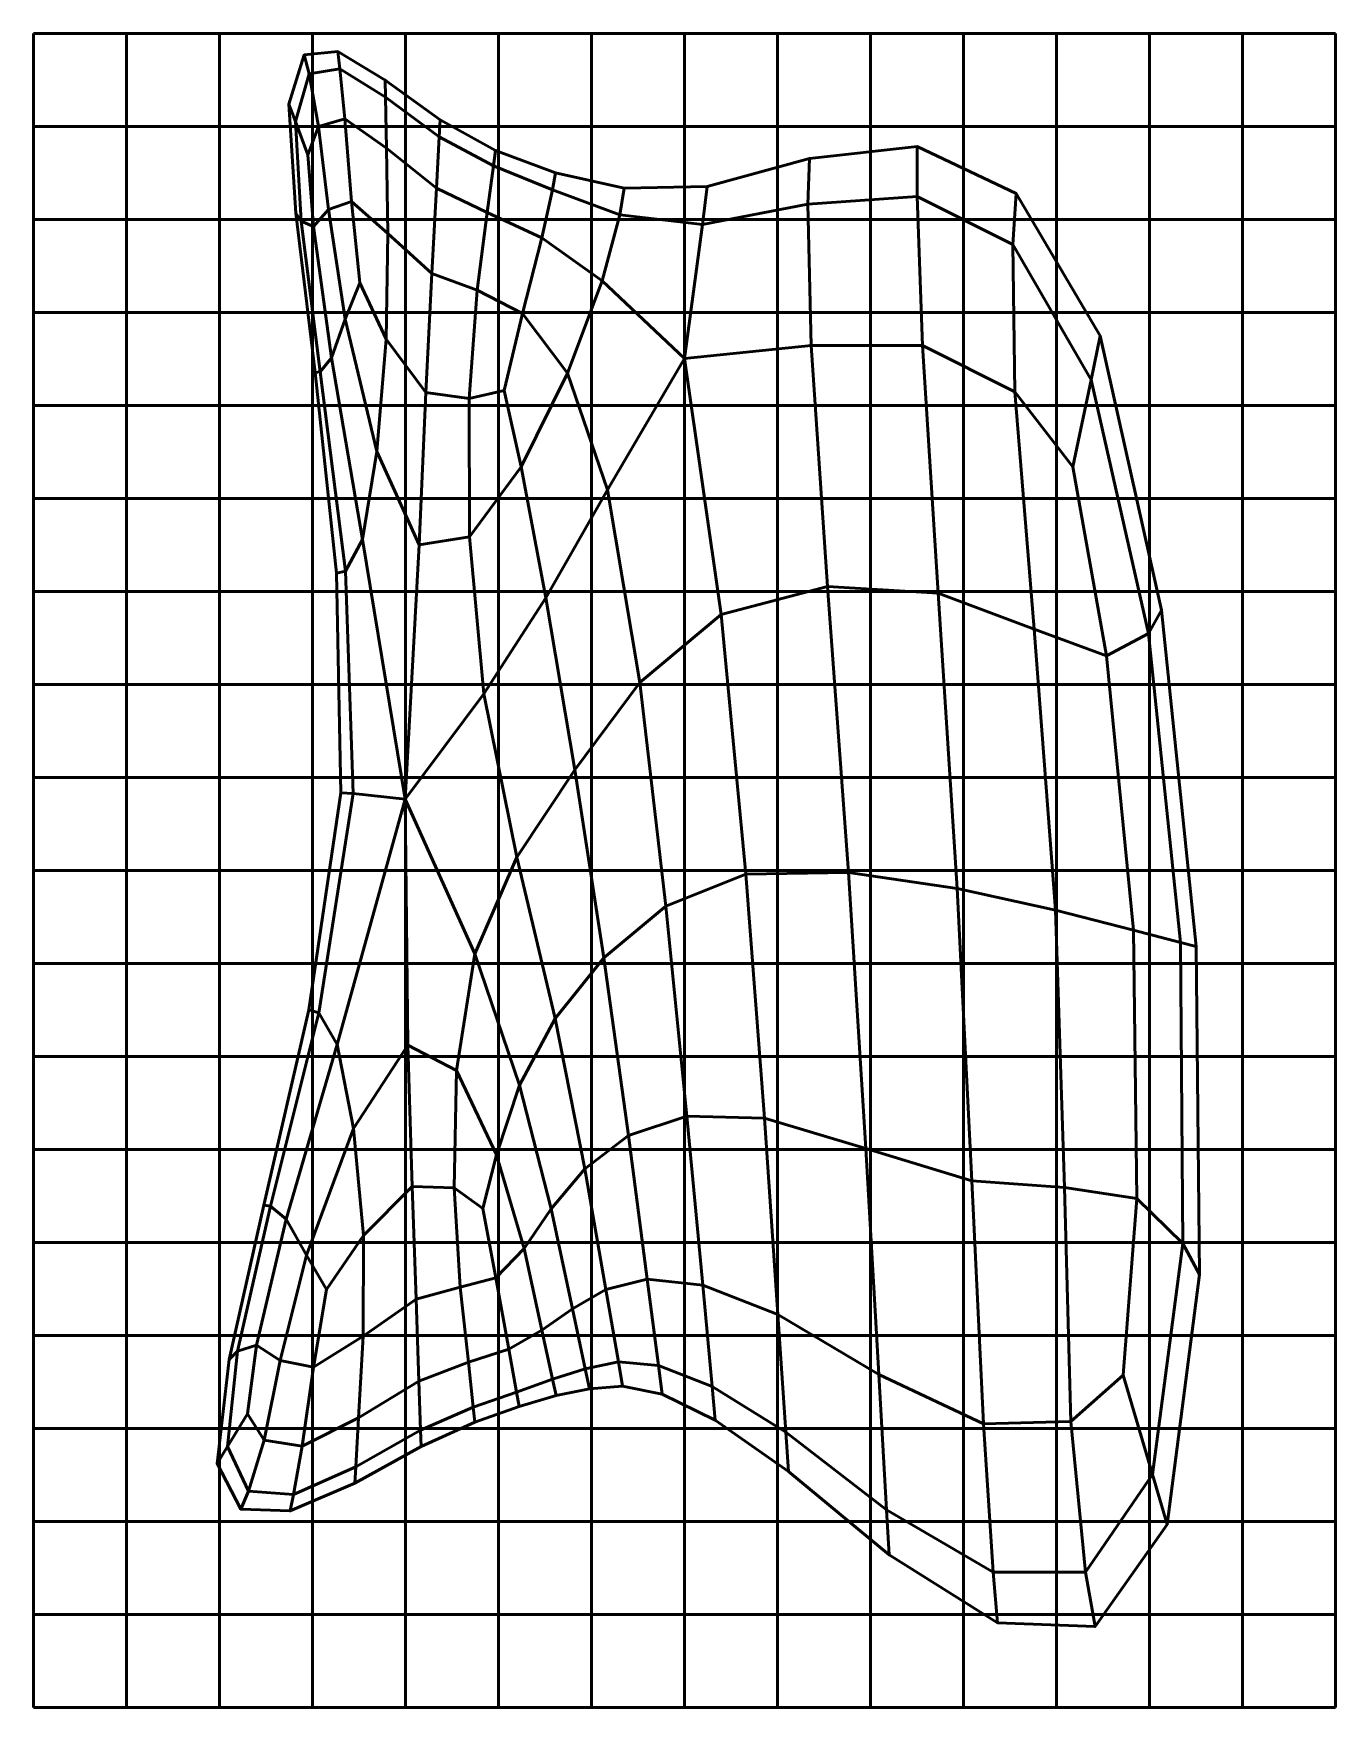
# Model space of a CAD drawing. Extents: x -6.4 to 7.6, y -9.6 to 8.4.
import ezdxf

# ---------------------------------------------------------------- set-up
doc = ezdxf.new("R2010")
doc.units = 0
doc.header["$MEASUREMENT"] = 0
doc.layers.add('Test', color=50, linetype='CONTINUOUS', lineweight=50)

msp = doc.modelspace()

# ---------------------------------------------------------------- linework, layer by layer
at = {"layer": 'Test', "color": 4, "linetype": 'ByBlock', "ltscale": 100}
for p, q in [((-6.366986, 8.368897, 18), (-5.366986, 8.368897, 18)), ((-6.366986, 7.368897, 18), (-6.366986, 8.368897, 18)), ((-5.366986, 8.368897, 18), (-4.366986, 8.368897, 18)), ((-5.366986, 7.368897, 18), (-5.366986, 8.368897, 18)), ((-4.366986, 8.368897, 18), (-3.366986, 8.368897, 18)), ((-4.366986, 7.368897, 18), (-4.366986, 8.368897, 18)), ((-3.366986, 8.368897, 18), (-2.366986, 8.368897, 18)), ((-3.366986, 7.368897, 18), (-3.366986, 8.368897, 18)), ((-2.366986, 8.368897, 18), (-1.366986, 8.368897, 18)), ((-2.366986, 7.368897, 18), (-2.366986, 8.368897, 18)), ((-1.366986, 8.368897, 18), (-0.366986, 8.368897, 18)), ((-1.366986, 7.368897, 18), (-1.366986, 8.368897, 18)), ((-0.366986, 8.368897, 18), (0.633014, 8.368897, 18)), ((-0.366986, 7.368897, 18), (-0.366986, 8.368897, 18)), ((0.633014, 8.368897, 18), (1.633014, 8.368897, 18)), ((0.633014, 7.368897, 18), (0.633014, 8.368897, 18)), ((1.633014, 8.368897, 18), (2.633014, 8.368897, 18)), ((1.633014, 7.368897, 18), (1.633014, 8.368897, 18)), ((2.633014, 8.368897, 18), (3.633014, 8.368897, 18)), ((2.633014, 7.368897, 18), (2.633014, 8.368897, 18)), ((3.633014, 8.368897, 18), (4.633014, 8.368897, 18)), ((3.633014, 7.368897, 18), (3.633014, 8.368897, 18)), ((4.633014, 8.368897, 18), (5.633014, 8.368897, 18)), ((4.633014, 7.368897, 18), (4.633014, 8.368897, 18)), ((5.633014, 8.368897, 18), (6.633014, 8.368897, 18)), ((5.633014, 7.368897, 18), (5.633014, 8.368897, 18)), ((6.633014, 8.368897, 18), (7.633014, 8.368897, 18)), ((6.633014, 7.368897, 18), (6.633014, 8.368897, 18)), ((7.633014, 7.368897, 18), (7.633014, 8.368897, 18)), ((-6.366986, 7.368897, 18), (-5.366986, 7.368897, 18)), ((-6.366986, 6.368897, 18), (-6.366986, 7.368897, 18)), ((-5.366986, 7.368897, 18), (-4.366986, 7.368897, 18)), ((-5.366986, 6.368897, 18), (-5.366986, 7.368897, 18)), ((-4.366986, 7.368897, 18), (-3.366986, 7.368897, 18)), ((-4.366986, 6.368897, 18), (-4.366986, 7.368897, 18)), ((-3.366986, 7.368897, 18), (-2.366986, 7.368897, 18)), ((-3.366986, 6.368897, 18), (-3.366986, 7.368897, 18)), ((-2.366986, 7.368897, 18), (-1.366986, 7.368897, 18)), ((-2.366986, 6.368897, 18), (-2.366986, 7.368897, 18)), ((-1.366986, 7.368897, 18), (-0.366986, 7.368897, 18)), ((-1.366986, 6.368897, 18), (-1.366986, 7.368897, 18)), ((-0.366986, 7.368897, 18), (0.633014, 7.368897, 18)), ((-0.366986, 6.368897, 18), (-0.366986, 7.368897, 18)), ((0.633014, 7.368897, 18), (1.633014, 7.368897, 18)), ((0.633014, 6.368897, 18), (0.633014, 7.368897, 18)), ((1.633014, 7.368897, 18), (2.633014, 7.368897, 18)), ((1.633014, 6.368897, 18), (1.633014, 7.368897, 18)), ((2.633014, 7.368897, 18), (3.633014, 7.368897, 18)), ((2.633014, 6.368897, 18), (2.633014, 7.368897, 18)), ((3.633014, 7.368897, 18), (4.633014, 7.368897, 18)), ((3.633014, 6.368897, 18), (3.633014, 7.368897, 18)), ((4.633014, 7.368897, 18), (5.633014, 7.368897, 18)), ((4.633014, 6.368897, 18), (4.633014, 7.368897, 18)), ((5.633014, 7.368897, 18), (6.633014, 7.368897, 18)), ((5.633014, 6.368897, 18), (5.633014, 7.368897, 18)), ((6.633014, 7.368897, 18), (7.633014, 7.368897, 18)), ((6.633014, 6.368897, 18), (6.633014, 7.368897, 18)), ((7.633014, 6.368897, 18), (7.633014, 7.368897, 18)), ((-6.366986, 6.368897, 18), (-5.366986, 6.368897, 18)), ((-6.366986, 5.368897, 18), (-6.366986, 6.368897, 18)), ((-5.366986, 6.368897, 18), (-4.366986, 6.368897, 18)), ((-5.366986, 5.368897, 18), (-5.366986, 6.368897, 18)), ((-4.366986, 6.368897, 18), (-3.366986, 6.368897, 18)), ((-4.366986, 5.368897, 18), (-4.366986, 6.368897, 18)), ((-3.366986, 6.368897, 18), (-2.366986, 6.368897, 18)), ((-3.366986, 5.368897, 18), (-3.366986, 6.368897, 18)), ((-2.366986, 6.368897, 18), (-1.366986, 6.368897, 18)), ((-2.366986, 5.368897, 18), (-2.366986, 6.368897, 18)), ((-1.366986, 6.368897, 18), (-0.366986, 6.368897, 18)), ((-1.366986, 5.368897, 18), (-1.366986, 6.368897, 18)), ((-0.366986, 6.368897, 18), (0.633014, 6.368897, 18)), ((-0.366986, 5.368897, 18), (-0.366986, 6.368897, 18)), ((0.633014, 6.368897, 18), (1.633014, 6.368897, 18)), ((0.633014, 5.368897, 18), (0.633014, 6.368897, 18)), ((1.633014, 6.368897, 18), (2.633014, 6.368897, 18)), ((1.633014, 5.368897, 18), (1.633014, 6.368897, 18)), ((2.633014, 6.368897, 18), (3.633014, 6.368897, 18)), ((2.633014, 5.368897, 18), (2.633014, 6.368897, 18)), ((3.633014, 6.368897, 18), (4.633014, 6.368897, 18)), ((3.633014, 5.368897, 18), (3.633014, 6.368897, 18)), ((4.633014, 6.368897, 18), (5.633014, 6.368897, 18)), ((4.633014, 5.368897, 18), (4.633014, 6.368897, 18)), ((5.633014, 6.368897, 18), (6.633014, 6.368897, 18)), ((5.633014, 5.368897, 18), (5.633014, 6.368897, 18)), ((6.633014, 6.368897, 18), (7.633014, 6.368897, 18)), ((6.633014, 5.368897, 18), (6.633014, 6.368897, 18)), ((7.633014, 5.368897, 18), (7.633014, 6.368897, 18)), ((-6.366986, 5.368897, 18), (-5.366986, 5.368897, 18)), ((-6.366986, 4.368897, 18), (-6.366986, 5.368897, 18)), ((-5.366986, 5.368897, 18), (-4.366986, 5.368897, 18)), ((-5.366986, 4.368897, 18), (-5.366986, 5.368897, 18)), ((-4.366986, 5.368897, 18), (-3.366986, 5.368897, 18)), ((-4.366986, 4.368897, 18), (-4.366986, 5.368897, 18)), ((-3.366986, 5.368897, 18), (-2.366986, 5.368897, 18)), ((-3.366986, 4.368897, 18), (-3.366986, 5.368897, 18)), ((-2.366986, 5.368897, 18), (-1.366986, 5.368897, 18)), ((-2.366986, 4.368897, 18), (-2.366986, 5.368897, 18)), ((-1.366986, 5.368897, 18), (-0.366986, 5.368897, 18)), ((-1.366986, 4.368897, 18), (-1.366986, 5.368897, 18)), ((-0.366986, 5.368897, 18), (0.633014, 5.368897, 18)), ((-0.366986, 4.368897, 18), (-0.366986, 5.368897, 18)), ((0.633014, 5.368897, 18), (1.633014, 5.368897, 18)), ((0.633014, 4.368897, 18), (0.633014, 5.368897, 18)), ((1.633014, 5.368897, 18), (2.633014, 5.368897, 18)), ((1.633014, 4.368897, 18), (1.633014, 5.368897, 18)), ((2.633014, 5.368897, 18), (3.633014, 5.368897, 18)), ((2.633014, 4.368897, 18), (2.633014, 5.368897, 18)), ((3.633014, 5.368897, 18), (4.633014, 5.368897, 18)), ((3.633014, 4.368897, 18), (3.633014, 5.368897, 18)), ((4.633014, 5.368897, 18), (5.633014, 5.368897, 18)), ((4.633014, 4.368897, 18), (4.633014, 5.368897, 18)), ((5.633014, 5.368897, 18), (6.633014, 5.368897, 18)), ((5.633014, 4.368897, 18), (5.633014, 5.368897, 18)), ((6.633014, 5.368897, 18), (7.633014, 5.368897, 18)), ((6.633014, 4.368897, 18), (6.633014, 5.368897, 18)), ((7.633014, 4.368897, 18), (7.633014, 5.368897, 18)), ((-6.366986, 4.368897, 18), (-5.366986, 4.368897, 18)), ((-6.366986, 3.368897, 18), (-6.366986, 4.368897, 18)), ((-5.366986, 4.368897, 18), (-4.366986, 4.368897, 18)), ((-5.366986, 3.368897, 18), (-5.366986, 4.368897, 18)), ((-4.366986, 4.368897, 18), (-3.366986, 4.368897, 18)), ((-4.366986, 3.368897, 18), (-4.366986, 4.368897, 18)), ((-3.366986, 4.368897, 18), (-2.366986, 4.368897, 18)), ((-3.366986, 3.368897, 18), (-3.366986, 4.368897, 18)), ((-2.366986, 4.368897, 18), (-1.366986, 4.368897, 18)), ((-2.366986, 3.368897, 18), (-2.366986, 4.368897, 18)), ((-1.366986, 4.368897, 18), (-0.366986, 4.368897, 18)), ((-1.366986, 3.368897, 18), (-1.366986, 4.368897, 18)), ((-0.366986, 4.368897, 18), (0.633014, 4.368897, 18)), ((-0.366986, 3.368897, 18), (-0.366986, 4.368897, 18)), ((0.633014, 4.368897, 18), (1.633014, 4.368897, 18)), ((0.633014, 3.368897, 18), (0.633014, 4.368897, 18)), ((1.633014, 4.368897, 18), (2.633014, 4.368897, 18)), ((1.633014, 3.368897, 18), (1.633014, 4.368897, 18)), ((2.633014, 4.368897, 18), (3.633014, 4.368897, 18)), ((2.633014, 3.368897, 18), (2.633014, 4.368897, 18)), ((3.633014, 4.368897, 18), (4.633014, 4.368897, 18)), ((3.633014, 3.368897, 18), (3.633014, 4.368897, 18)), ((4.633014, 4.368897, 18), (5.633014, 4.368897, 18)), ((4.633014, 3.368897, 18), (4.633014, 4.368897, 18)), ((5.633014, 4.368897, 18), (6.633014, 4.368897, 18)), ((5.633014, 3.368897, 18), (5.633014, 4.368897, 18)), ((6.633014, 4.368897, 18), (7.633014, 4.368897, 18)), ((6.633014, 3.368897, 18), (6.633014, 4.368897, 18)), ((7.633014, 3.368897, 18), (7.633014, 4.368897, 18)), ((-6.366986, 3.368897, 18), (-5.366986, 3.368897, 18)), ((-6.366986, 2.368897, 18), (-6.366986, 3.368897, 18)), ((-5.366986, 3.368897, 18), (-4.366986, 3.368897, 18)), ((-5.366986, 2.368897, 18), (-5.366986, 3.368897, 18)), ((-4.366986, 3.368897, 18), (-3.366986, 3.368897, 18)), ((-4.366986, 2.368897, 18), (-4.366986, 3.368897, 18)), ((-3.366986, 3.368897, 18), (-2.366986, 3.368897, 18)), ((-3.366986, 2.368897, 18), (-3.366986, 3.368897, 18)), ((-2.366986, 3.368897, 18), (-1.366986, 3.368897, 18)), ((-2.366986, 2.368897, 18), (-2.366986, 3.368897, 18)), ((-1.366986, 3.368897, 18), (-0.366986, 3.368897, 18)), ((-1.366986, 2.368897, 18), (-1.366986, 3.368897, 18)), ((-0.366986, 3.368897, 18), (0.633014, 3.368897, 18)), ((-0.366986, 2.368897, 18), (-0.366986, 3.368897, 18)), ((0.633014, 3.368897, 18), (1.633014, 3.368897, 18)), ((0.633014, 2.368897, 18), (0.633014, 3.368897, 18)), ((1.633014, 3.368897, 18), (2.633014, 3.368897, 18)), ((1.633014, 2.368897, 18), (1.633014, 3.368897, 18)), ((2.633014, 3.368897, 18), (3.633014, 3.368897, 18)), ((2.633014, 2.368897, 18), (2.633014, 3.368897, 18)), ((3.633014, 3.368897, 18), (4.633014, 3.368897, 18)), ((3.633014, 2.368897, 18), (3.633014, 3.368897, 18)), ((4.633014, 3.368897, 18), (5.633014, 3.368897, 18)), ((4.633014, 2.368897, 18), (4.633014, 3.368897, 18)), ((5.633014, 3.368897, 18), (6.633014, 3.368897, 18)), ((5.633014, 2.368897, 18), (5.633014, 3.368897, 18)), ((6.633014, 3.368897, 18), (7.633014, 3.368897, 18)), ((6.633014, 2.368897, 18), (6.633014, 3.368897, 18)), ((7.633014, 2.368897, 18), (7.633014, 3.368897, 18)), ((-6.366986, 2.368897, 18), (-5.366986, 2.368897, 18)), ((-6.366986, 1.368897, 18), (-6.366986, 2.368897, 18)), ((-5.366986, 2.368897, 18), (-4.366986, 2.368897, 18)), ((-5.366986, 1.368897, 18), (-5.366986, 2.368897, 18)), ((-4.366986, 2.368897, 18), (-3.366986, 2.368897, 18)), ((-4.366986, 1.368897, 18), (-4.366986, 2.368897, 18)), ((-3.366986, 2.368897, 18), (-2.366986, 2.368897, 18)), ((-3.366986, 1.368897, 18), (-3.366986, 2.368897, 18)), ((-2.366986, 2.368897, 18), (-1.366986, 2.368897, 18)), ((-2.366986, 1.368897, 18), (-2.366986, 2.368897, 18)), ((-1.366986, 2.368897, 18), (-0.366986, 2.368897, 18)), ((-1.366986, 1.368897, 18), (-1.366986, 2.368897, 18)), ((-0.366986, 2.368897, 18), (0.633014, 2.368897, 18)), ((-0.366986, 1.368897, 18), (-0.366986, 2.368897, 18)), ((0.633014, 2.368897, 18), (1.633014, 2.368897, 18)), ((0.633014, 1.368897, 18), (0.633014, 2.368897, 18)), ((1.633014, 2.368897, 18), (2.633014, 2.368897, 18)), ((1.633014, 1.368897, 18), (1.633014, 2.368897, 18)), ((2.633014, 2.368897, 18), (3.633014, 2.368897, 18)), ((2.633014, 1.368897, 18), (2.633014, 2.368897, 18)), ((3.633014, 2.368897, 18), (4.633014, 2.368897, 18)), ((3.633014, 1.368897, 18), (3.633014, 2.368897, 18)), ((4.633014, 2.368897, 18), (5.633014, 2.368897, 18)), ((4.633014, 1.368897, 18), (4.633014, 2.368897, 18)), ((5.633014, 2.368897, 18), (6.633014, 2.368897, 18)), ((5.633014, 1.368897, 18), (5.633014, 2.368897, 18)), ((6.633014, 2.368897, 18), (7.633014, 2.368897, 18)), ((6.633014, 1.368897, 18), (6.633014, 2.368897, 18)), ((7.633014, 1.368897, 18), (7.633014, 2.368897, 18)), ((-6.366986, 1.368897, 18), (-5.366986, 1.368897, 18)), ((-6.366986, 0.368897, 18), (-6.366986, 1.368897, 18)), ((-5.366986, 1.368897, 18), (-4.366986, 1.368897, 18)), ((-5.366986, 0.368897, 18), (-5.366986, 1.368897, 18)), ((-4.366986, 1.368897, 18), (-3.366986, 1.368897, 18)), ((-4.366986, 0.368897, 18), (-4.366986, 1.368897, 18)), ((-3.366986, 1.368897, 18), (-2.366986, 1.368897, 18)), ((-3.366986, 0.368897, 18), (-3.366986, 1.368897, 18)), ((-2.366986, 1.368897, 18), (-1.366986, 1.368897, 18)), ((-2.366986, 0.368897, 18), (-2.366986, 1.368897, 18)), ((-1.366986, 1.368897, 18), (-0.366986, 1.368897, 18)), ((-1.366986, 0.368897, 18), (-1.366986, 1.368897, 18)), ((-0.366986, 1.368897, 18), (0.633014, 1.368897, 18)), ((-0.366986, 0.368897, 18), (-0.366986, 1.368897, 18)), ((0.633014, 1.368897, 18), (1.633014, 1.368897, 18)), ((0.633014, 0.368897, 18), (0.633014, 1.368897, 18)), ((1.633014, 1.368897, 18), (2.633014, 1.368897, 18)), ((1.633014, 0.368897, 18), (1.633014, 1.368897, 18)), ((2.633014, 1.368897, 18), (3.633014, 1.368897, 18)), ((2.633014, 0.368897, 18), (2.633014, 1.368897, 18)), ((3.633014, 1.368897, 18), (4.633014, 1.368897, 18)), ((3.633014, 0.368897, 18), (3.633014, 1.368897, 18)), ((4.633014, 1.368897, 18), (5.633014, 1.368897, 18)), ((4.633014, 0.368897, 18), (4.633014, 1.368897, 18)), ((5.633014, 1.368897, 18), (6.633014, 1.368897, 18)), ((5.633014, 0.368897, 18), (5.633014, 1.368897, 18)), ((6.633014, 1.368897, 18), (7.633014, 1.368897, 18)), ((6.633014, 0.368897, 18), (6.633014, 1.368897, 18)), ((7.633014, 0.368897, 18), (7.633014, 1.368897, 18)), ((-6.366986, 0.368897, 18), (-5.366986, 0.368897, 18)), ((-6.366986, -0.631103, 18), (-6.366986, 0.368897, 18)), ((-5.366986, 0.368897, 18), (-4.366986, 0.368897, 18)), ((-5.366986, -0.631103, 18), (-5.366986, 0.368897, 18)), ((-4.366986, 0.368897, 18), (-3.366986, 0.368897, 18)), ((-4.366986, -0.631103, 18), (-4.366986, 0.368897, 18)), ((-3.366986, 0.368897, 18), (-2.366986, 0.368897, 18)), ((-3.366986, -0.631103, 18), (-3.366986, 0.368897, 18)), ((-2.366986, 0.368897, 18), (-1.366986, 0.368897, 18)), ((-2.366986, -0.631103, 18), (-2.366986, 0.368897, 18)), ((-1.366986, 0.368897, 18), (-0.366986, 0.368897, 18)), ((-1.366986, -0.631103, 18), (-1.366986, 0.368897, 18)), ((-0.366986, 0.368897, 18), (0.633014, 0.368897, 18)), ((-0.366986, -0.631103, 18), (-0.366986, 0.368897, 18)), ((0.633014, 0.368897, 18), (1.633014, 0.368897, 18)), ((0.633014, -0.631103, 18), (0.633014, 0.368897, 18)), ((1.633014, 0.368897, 18), (2.633014, 0.368897, 18)), ((1.633014, -0.631103, 18), (1.633014, 0.368897, 18)), ((2.633014, 0.368897, 18), (3.633014, 0.368897, 18)), ((2.633014, -0.631103, 18), (2.633014, 0.368897, 18)), ((3.633014, 0.368897, 18), (4.633014, 0.368897, 18)), ((3.633014, -0.631103, 18), (3.633014, 0.368897, 18)), ((4.633014, 0.368897, 18), (5.633014, 0.368897, 18)), ((4.633014, -0.631103, 18), (4.633014, 0.368897, 18)), ((5.633014, 0.368897, 18), (6.633014, 0.368897, 18)), ((5.633014, -0.631103, 18), (5.633014, 0.368897, 18)), ((6.633014, 0.368897, 18), (7.633014, 0.368897, 18)), ((6.633014, -0.631103, 18), (6.633014, 0.368897, 18)), ((7.633014, -0.631103, 18), (7.633014, 0.368897, 18)), ((-6.366986, -0.631103, 18), (-5.366986, -0.631103, 18)), ((-6.366986, -1.631103, 18), (-6.366986, -0.631103, 18)), ((-5.366986, -0.631103, 18), (-4.366986, -0.631103, 18)), ((-5.366986, -1.631103, 18), (-5.366986, -0.631103, 18)), ((-4.366986, -0.631103, 18), (-3.366986, -0.631103, 18)), ((-4.366986, -1.631103, 18), (-4.366986, -0.631103, 18)), ((-3.366986, -0.631103, 18), (-2.366986, -0.631103, 18)), ((-3.366986, -1.631103, 18), (-3.366986, -0.631103, 18)), ((-2.366986, -0.631103, 18), (-1.366986, -0.631103, 18)), ((-2.366986, -1.631103, 18), (-2.366986, -0.631103, 18)), ((-1.366986, -0.631103, 18), (-0.366986, -0.631103, 18)), ((-1.366986, -1.631103, 18), (-1.366986, -0.631103, 18)), ((-0.366986, -0.631103, 18), (0.633014, -0.631103, 18)), ((-0.366986, -1.631103, 18), (-0.366986, -0.631103, 18)), ((0.633014, -0.631103, 18), (1.633014, -0.631103, 18)), ((0.633014, -1.631103, 18), (0.633014, -0.631103, 18)), ((1.633014, -0.631103, 18), (2.633014, -0.631103, 18)), ((1.633014, -1.631103, 18), (1.633014, -0.631103, 18)), ((2.633014, -0.631103, 18), (3.633014, -0.631103, 18)), ((2.633014, -1.631103, 18), (2.633014, -0.631103, 18)), ((3.633014, -0.631103, 18), (4.633014, -0.631103, 18)), ((3.633014, -1.631103, 18), (3.633014, -0.631103, 18)), ((4.633014, -0.631103, 18), (5.633014, -0.631103, 18)), ((4.633014, -1.631103, 18), (4.633014, -0.631103, 18)), ((5.633014, -0.631103, 18), (6.633014, -0.631103, 18)), ((5.633014, -1.631103, 18), (5.633014, -0.631103, 18)), ((6.633014, -0.631103, 18), (7.633014, -0.631103, 18)), ((6.633014, -1.631103, 18), (6.633014, -0.631103, 18)), ((7.633014, -1.631103, 18), (7.633014, -0.631103, 18)), ((-6.366986, -1.631103, 18), (-5.366986, -1.631103, 18)), ((-6.366986, -2.631103, 18), (-6.366986, -1.631103, 18)), ((-5.366986, -1.631103, 18), (-4.366986, -1.631103, 18)), ((-5.366986, -2.631103, 18), (-5.366986, -1.631103, 18)), ((-4.366986, -1.631103, 18), (-3.366986, -1.631103, 18)), ((-4.366986, -2.631103, 18), (-4.366986, -1.631103, 18)), ((-3.366986, -1.631103, 18), (-2.366986, -1.631103, 18)), ((-3.366986, -2.631103, 18), (-3.366986, -1.631103, 18)), ((-2.366986, -1.631103, 18), (-1.366986, -1.631103, 18)), ((-2.366986, -2.631103, 18), (-2.366986, -1.631103, 18)), ((-1.366986, -1.631103, 18), (-0.366986, -1.631103, 18)), ((-1.366986, -2.631103, 18), (-1.366986, -1.631103, 18)), ((-0.366986, -1.631103, 18), (0.633014, -1.631103, 18)), ((-0.366986, -2.631103, 18), (-0.366986, -1.631103, 18)), ((0.633014, -1.631103, 18), (1.633014, -1.631103, 18)), ((0.633014, -2.631103, 18), (0.633014, -1.631103, 18)), ((1.633014, -1.631103, 18), (2.633014, -1.631103, 18)), ((1.633014, -2.631103, 18), (1.633014, -1.631103, 18)), ((2.633014, -1.631103, 18), (3.633014, -1.631103, 18)), ((2.633014, -2.631103, 18), (2.633014, -1.631103, 18)), ((3.633014, -1.631103, 18), (4.633014, -1.631103, 18)), ((3.633014, -2.631103, 18), (3.633014, -1.631103, 18)), ((4.633014, -1.631103, 18), (5.633014, -1.631103, 18)), ((4.633014, -2.631103, 18), (4.633014, -1.631103, 18)), ((5.633014, -1.631103, 18), (6.633014, -1.631103, 18)), ((5.633014, -2.631103, 18), (5.633014, -1.631103, 18)), ((6.633014, -1.631103, 18), (7.633014, -1.631103, 18)), ((6.633014, -2.631103, 18), (6.633014, -1.631103, 18)), ((7.633014, -2.631103, 18), (7.633014, -1.631103, 18)), ((-6.366986, -2.631103, 18), (-5.366986, -2.631103, 18)), ((-6.366986, -3.631103, 18), (-6.366986, -2.631103, 18)), ((-5.366986, -2.631103, 18), (-4.366986, -2.631103, 18)), ((-5.366986, -3.631103, 18), (-5.366986, -2.631103, 18)), ((-4.366986, -2.631103, 18), (-3.366986, -2.631103, 18)), ((-4.366986, -3.631103, 18), (-4.366986, -2.631103, 18)), ((-3.366986, -2.631103, 18), (-2.366986, -2.631103, 18)), ((-3.366986, -3.631103, 18), (-3.366986, -2.631103, 18)), ((-2.366986, -2.631103, 18), (-1.366986, -2.631103, 18)), ((-2.366986, -3.631103, 18), (-2.366986, -2.631103, 18)), ((-1.366986, -2.631103, 18), (-0.366986, -2.631103, 18)), ((-1.366986, -3.631103, 18), (-1.366986, -2.631103, 18)), ((-0.366986, -2.631103, 18), (0.633014, -2.631103, 18)), ((-0.366986, -3.631103, 18), (-0.366986, -2.631103, 18)), ((0.633014, -2.631103, 18), (1.633014, -2.631103, 18)), ((0.633014, -3.631103, 18), (0.633014, -2.631103, 18)), ((1.633014, -2.631103, 18), (2.633014, -2.631103, 18)), ((1.633014, -3.631103, 18), (1.633014, -2.631103, 18)), ((2.633014, -2.631103, 18), (3.633014, -2.631103, 18)), ((2.633014, -3.631103, 18), (2.633014, -2.631103, 18)), ((3.633014, -2.631103, 18), (4.633014, -2.631103, 18)), ((3.633014, -3.631103, 18), (3.633014, -2.631103, 18)), ((4.633014, -2.631103, 18), (5.633014, -2.631103, 18)), ((4.633014, -3.631103, 18), (4.633014, -2.631103, 18)), ((5.633014, -2.631103, 18), (6.633014, -2.631103, 18)), ((5.633014, -3.631103, 18), (5.633014, -2.631103, 18)), ((6.633014, -2.631103, 18), (7.633014, -2.631103, 18)), ((6.633014, -3.631103, 18), (6.633014, -2.631103, 18)), ((7.633014, -3.631103, 18), (7.633014, -2.631103, 18)), ((-6.366986, -3.631103, 18), (-5.366986, -3.631103, 18)), ((-6.366986, -4.631103, 18), (-6.366986, -3.631103, 18)), ((-5.366986, -3.631103, 18), (-4.366986, -3.631103, 18)), ((-5.366986, -4.631103, 18), (-5.366986, -3.631103, 18)), ((-4.366986, -3.631103, 18), (-3.366986, -3.631103, 18)), ((-4.366986, -4.631103, 18), (-4.366986, -3.631103, 18)), ((-3.366986, -3.631103, 18), (-2.366986, -3.631103, 18)), ((-3.366986, -4.631103, 18), (-3.366986, -3.631103, 18)), ((-2.366986, -3.631103, 18), (-1.366986, -3.631103, 18)), ((-2.366986, -4.631103, 18), (-2.366986, -3.631103, 18)), ((-1.366986, -3.631103, 18), (-0.366986, -3.631103, 18)), ((-1.366986, -4.631103, 18), (-1.366986, -3.631103, 18)), ((-0.366986, -3.631103, 18), (0.633014, -3.631103, 18)), ((-0.366986, -4.631103, 18), (-0.366986, -3.631103, 18)), ((0.633014, -3.631103, 18), (1.633014, -3.631103, 18)), ((0.633014, -4.631103, 18), (0.633014, -3.631103, 18)), ((1.633014, -3.631103, 18), (2.633014, -3.631103, 18)), ((1.633014, -4.631103, 18), (1.633014, -3.631103, 18)), ((2.633014, -3.631103, 18), (3.633014, -3.631103, 18)), ((2.633014, -4.631103, 18), (2.633014, -3.631103, 18)), ((3.633014, -3.631103, 18), (4.633014, -3.631103, 18)), ((3.633014, -4.631103, 18), (3.633014, -3.631103, 18)), ((4.633014, -3.631103, 18), (5.633014, -3.631103, 18)), ((4.633014, -4.631103, 18), (4.633014, -3.631103, 18)), ((5.633014, -3.631103, 18), (6.633014, -3.631103, 18)), ((5.633014, -4.631103, 18), (5.633014, -3.631103, 18)), ((6.633014, -3.631103, 18), (7.633014, -3.631103, 18)), ((6.633014, -4.631103, 18), (6.633014, -3.631103, 18)), ((7.633014, -4.631103, 18), (7.633014, -3.631103, 18)), ((-6.366986, -4.631103, 18), (-5.366986, -4.631103, 18)), ((-6.366986, -5.631103, 18), (-6.366986, -4.631103, 18)), ((-5.366986, -4.631103, 18), (-4.366986, -4.631103, 18)), ((-5.366986, -5.631103, 18), (-5.366986, -4.631103, 18)), ((-4.366986, -4.631103, 18), (-3.366986, -4.631103, 18)), ((-4.366986, -5.631103, 18), (-4.366986, -4.631103, 18)), ((-3.366986, -4.631103, 18), (-2.366986, -4.631103, 18)), ((-3.366986, -5.631103, 18), (-3.366986, -4.631103, 18)), ((-2.366986, -4.631103, 18), (-1.366986, -4.631103, 18)), ((-2.366986, -5.631103, 18), (-2.366986, -4.631103, 18)), ((-1.366986, -4.631103, 18), (-0.366986, -4.631103, 18)), ((-1.366986, -5.631103, 18), (-1.366986, -4.631103, 18)), ((-0.366986, -4.631103, 18), (0.633014, -4.631103, 18)), ((-0.366986, -5.631103, 18), (-0.366986, -4.631103, 18)), ((0.633014, -4.631103, 18), (1.633014, -4.631103, 18)), ((0.633014, -5.631103, 18), (0.633014, -4.631103, 18)), ((1.633014, -4.631103, 18), (2.633014, -4.631103, 18)), ((1.633014, -5.631103, 18), (1.633014, -4.631103, 18)), ((2.633014, -4.631103, 18), (3.633014, -4.631103, 18)), ((2.633014, -5.631103, 18), (2.633014, -4.631103, 18)), ((3.633014, -4.631103, 18), (4.633014, -4.631103, 18)), ((3.633014, -5.631103, 18), (3.633014, -4.631103, 18)), ((4.633014, -4.631103, 18), (5.633014, -4.631103, 18)), ((4.633014, -5.631103, 18), (4.633014, -4.631103, 18)), ((5.633014, -4.631103, 18), (6.633014, -4.631103, 18)), ((5.633014, -5.631103, 18), (5.633014, -4.631103, 18)), ((6.633014, -4.631103, 18), (7.633014, -4.631103, 18)), ((6.633014, -5.631103, 18), (6.633014, -4.631103, 18)), ((7.633014, -5.631103, 18), (7.633014, -4.631103, 18)), ((-6.366986, -5.631103, 18), (-5.366986, -5.631103, 18)), ((-6.366986, -6.631103, 18), (-6.366986, -5.631103, 18)), ((-5.366986, -5.631103, 18), (-4.366986, -5.631103, 18)), ((-5.366986, -6.631103, 18), (-5.366986, -5.631103, 18)), ((-4.366986, -5.631103, 18), (-3.366986, -5.631103, 18)), ((-4.366986, -6.631103, 18), (-4.366986, -5.631103, 18)), ((-3.366986, -5.631103, 18), (-2.366986, -5.631103, 18)), ((-3.366986, -6.631103, 18), (-3.366986, -5.631103, 18)), ((-2.366986, -5.631103, 18), (-1.366986, -5.631103, 18)), ((-2.366986, -6.631103, 18), (-2.366986, -5.631103, 18)), ((-1.366986, -5.631103, 18), (-0.366986, -5.631103, 18)), ((-1.366986, -6.631103, 18), (-1.366986, -5.631103, 18)), ((-0.366986, -5.631103, 18), (0.633014, -5.631103, 18)), ((-0.366986, -6.631103, 18), (-0.366986, -5.631103, 18)), ((0.633014, -5.631103, 18), (1.633014, -5.631103, 18)), ((0.633014, -6.631103, 18), (0.633014, -5.631103, 18)), ((1.633014, -5.631103, 18), (2.633014, -5.631103, 18)), ((1.633014, -6.631103, 18), (1.633014, -5.631103, 18)), ((2.633014, -5.631103, 18), (3.633014, -5.631103, 18)), ((2.633014, -6.631103, 18), (2.633014, -5.631103, 18)), ((3.633014, -5.631103, 18), (4.633014, -5.631103, 18)), ((3.633014, -6.631103, 18), (3.633014, -5.631103, 18)), ((4.633014, -5.631103, 18), (5.633014, -5.631103, 18)), ((4.633014, -6.631103, 18), (4.633014, -5.631103, 18)), ((5.633014, -5.631103, 18), (6.633014, -5.631103, 18)), ((5.633014, -6.631103, 18), (5.633014, -5.631103, 18)), ((6.633014, -5.631103, 18), (7.633014, -5.631103, 18)), ((6.633014, -6.631103, 18), (6.633014, -5.631103, 18)), ((7.633014, -6.631103, 18), (7.633014, -5.631103, 18)), ((-6.366986, -6.631103, 18), (-5.366986, -6.631103, 18)), ((-6.366986, -7.631103, 18), (-6.366986, -6.631103, 18)), ((-5.366986, -6.631103, 18), (-4.366986, -6.631103, 18)), ((-5.366986, -7.631103, 18), (-5.366986, -6.631103, 18)), ((-4.366986, -6.631103, 18), (-3.366986, -6.631103, 18)), ((-4.366986, -7.631103, 18), (-4.366986, -6.631103, 18)), ((-3.366986, -6.631103, 18), (-2.366986, -6.631103, 18)), ((-3.366986, -7.631103, 18), (-3.366986, -6.631103, 18)), ((-2.366986, -6.631103, 18), (-1.366986, -6.631103, 18)), ((-2.366986, -7.631103, 18), (-2.366986, -6.631103, 18)), ((-1.366986, -6.631103, 18), (-0.366986, -6.631103, 18)), ((-1.366986, -7.631103, 18), (-1.366986, -6.631103, 18)), ((-0.366986, -6.631103, 18), (0.633014, -6.631103, 18)), ((-0.366986, -7.631103, 18), (-0.366986, -6.631103, 18)), ((0.633014, -6.631103, 18), (1.633014, -6.631103, 18)), ((0.633014, -7.631103, 18), (0.633014, -6.631103, 18)), ((1.633014, -6.631103, 18), (2.633014, -6.631103, 18)), ((1.633014, -7.631103, 18), (1.633014, -6.631103, 18)), ((2.633014, -6.631103, 18), (3.633014, -6.631103, 18)), ((2.633014, -7.631103, 18), (2.633014, -6.631103, 18)), ((3.633014, -6.631103, 18), (4.633014, -6.631103, 18)), ((3.633014, -7.631103, 18), (3.633014, -6.631103, 18)), ((4.633014, -6.631103, 18), (5.633014, -6.631103, 18)), ((4.633014, -7.631103, 18), (4.633014, -6.631103, 18)), ((5.633014, -6.631103, 18), (6.633014, -6.631103, 18)), ((5.633014, -7.631103, 18), (5.633014, -6.631103, 18)), ((6.633014, -6.631103, 18), (7.633014, -6.631103, 18)), ((6.633014, -7.631103, 18), (6.633014, -6.631103, 18)), ((7.633014, -7.631103, 18), (7.633014, -6.631103, 18)), ((-6.366986, -7.631103, 18), (-5.366986, -7.631103, 18)), ((-6.366986, -8.631103, 18), (-6.366986, -7.631103, 18)), ((-5.366986, -7.631103, 18), (-4.366986, -7.631103, 18)), ((-5.366986, -8.631103, 18), (-5.366986, -7.631103, 18)), ((-4.366986, -7.631103, 18), (-3.366986, -7.631103, 18)), ((-4.366986, -8.631103, 18), (-4.366986, -7.631103, 18)), ((-3.366986, -7.631103, 18), (-2.366986, -7.631103, 18)), ((-3.366986, -8.631103, 18), (-3.366986, -7.631103, 18)), ((-2.366986, -7.631103, 18), (-1.366986, -7.631103, 18)), ((-2.366986, -8.631103, 18), (-2.366986, -7.631103, 18)), ((-1.366986, -7.631103, 18), (-0.366986, -7.631103, 18)), ((-1.366986, -8.631103, 18), (-1.366986, -7.631103, 18)), ((-0.366986, -7.631103, 18), (0.633014, -7.631103, 18)), ((-0.366986, -8.631103, 18), (-0.366986, -7.631103, 18)), ((0.633014, -7.631103, 18), (1.633014, -7.631103, 18)), ((0.633014, -8.631103, 18), (0.633014, -7.631103, 18)), ((1.633014, -7.631103, 18), (2.633014, -7.631103, 18)), ((1.633014, -8.631103, 18), (1.633014, -7.631103, 18)), ((2.633014, -7.631103, 18), (3.633014, -7.631103, 18)), ((2.633014, -8.631103, 18), (2.633014, -7.631103, 18)), ((3.633014, -7.631103, 18), (4.633014, -7.631103, 18)), ((3.633014, -8.631103, 18), (3.633014, -7.631103, 18)), ((4.633014, -7.631103, 18), (5.633014, -7.631103, 18)), ((4.633014, -8.631103, 18), (4.633014, -7.631103, 18)), ((5.633014, -7.631103, 18), (6.633014, -7.631103, 18)), ((5.633014, -8.631103, 18), (5.633014, -7.631103, 18)), ((6.633014, -7.631103, 18), (7.633014, -7.631103, 18)), ((6.633014, -8.631103, 18), (6.633014, -7.631103, 18)), ((7.633014, -8.631103, 18), (7.633014, -7.631103, 18)), ((-6.366986, -8.631103, 18), (-5.366986, -8.631103, 18)), ((-6.366986, -9.631103, 18), (-6.366986, -8.631103, 18)), ((-5.366986, -8.631103, 18), (-4.366986, -8.631103, 18)), ((-5.366986, -9.631103, 18), (-5.366986, -8.631103, 18)), ((-4.366986, -8.631103, 18), (-3.366986, -8.631103, 18)), ((-4.366986, -9.631103, 18), (-4.366986, -8.631103, 18)), ((-3.366986, -8.631103, 18), (-2.366986, -8.631103, 18)), ((-3.366986, -9.631103, 18), (-3.366986, -8.631103, 18)), ((-2.366986, -8.631103, 18), (-1.366986, -8.631103, 18)), ((-2.366986, -9.631103, 18), (-2.366986, -8.631103, 18)), ((-1.366986, -8.631103, 18), (-0.366986, -8.631103, 18)), ((-1.366986, -9.631103, 18), (-1.366986, -8.631103, 18)), ((-0.366986, -8.631103, 18), (0.633014, -8.631103, 18)), ((-0.366986, -9.631103, 18), (-0.366986, -8.631103, 18)), ((0.633014, -8.631103, 18), (1.633014, -8.631103, 18)), ((0.633014, -9.631103, 18), (0.633014, -8.631103, 18)), ((1.633014, -8.631103, 18), (2.633014, -8.631103, 18)), ((1.633014, -9.631103, 18), (1.633014, -8.631103, 18)), ((2.633014, -8.631103, 18), (3.633014, -8.631103, 18)), ((2.633014, -9.631103, 18), (2.633014, -8.631103, 18)), ((3.633014, -8.631103, 18), (4.633014, -8.631103, 18)), ((3.633014, -9.631103, 18), (3.633014, -8.631103, 18)), ((4.633014, -8.631103, 18), (5.633014, -8.631103, 18)), ((4.633014, -9.631103, 18), (4.633014, -8.631103, 18)), ((5.633014, -8.631103, 18), (6.633014, -8.631103, 18)), ((5.633014, -9.631103, 18), (5.633014, -8.631103, 18)), ((6.633014, -8.631103, 18), (7.633014, -8.631103, 18)), ((6.633014, -9.631103, 18), (6.633014, -8.631103, 18)), ((7.633014, -9.631103, 18), (7.633014, -8.631103, 18)), ((-6.366986, -9.631103, 18), (-5.366986, -9.631103, 18)), ((-5.366986, -9.631103, 18), (-4.366986, -9.631103, 18)), ((-4.366986, -9.631103, 18), (-3.366986, -9.631103, 18)), ((-3.366986, -9.631103, 18), (-2.366986, -9.631103, 18)), ((-2.366986, -9.631103, 18), (-1.366986, -9.631103, 18)), ((-1.366986, -9.631103, 18), (-0.366986, -9.631103, 18)), ((-0.366986, -9.631103, 18), (0.633014, -9.631103, 18)), ((0.633014, -9.631103, 18), (1.633014, -9.631103, 18)), ((1.633014, -9.631103, 18), (2.633014, -9.631103, 18)), ((2.633014, -9.631103, 18), (3.633014, -9.631103, 18)), ((3.633014, -9.631103, 18), (4.633014, -9.631103, 18)), ((4.633014, -9.631103, 18), (5.633014, -9.631103, 18)), ((5.633014, -9.631103, 18), (6.633014, -9.631103, 18)), ((6.633014, -9.631103, 18), (7.633014, -9.631103, 18))]:
    msp.add_line(p, q, dxfattribs=at)
at = {"layer": 'Test', "linetype": 'ByBlock'}
for points in [[(-3.549944, 7.422375, 18.848958), (-3.619795, 7.609392, 19), (-3.454745, 8.137802, 19), (-3.403616, 7.936225, 18.836806)], [(-3.549944, 7.422375, 19.151042), (-3.403616, 7.936225, 19.163194), (-3.454745, 8.137802, 19), (-3.619795, 7.609392, 19)], [(-3.403616, 7.936225, 18.836806), (-3.454745, 8.137802, 19), (-3.094568, 8.173602, 19), (-3.072646, 7.990407, 18.818576)], [(-3.403616, 7.936225, 19.163194), (-3.072646, 7.990407, 19.181424), (-3.094568, 8.173602, 19), (-3.454745, 8.137802, 19)], [(-2.581315, 7.684621, 18.8125), (-3.072646, 7.990407, 18.818576), (-3.094568, 8.173602, 19), (-2.584524, 7.867792, 19)], [(-2.581315, 7.684621, 19.1875), (-2.584524, 7.867792, 19), (-3.094568, 8.173602, 19), (-3.072646, 7.990407, 19.181424)], [(-3.416115, 7.064064, 18.74537), (-3.549944, 7.422375, 18.848958), (-3.403616, 7.936225, 18.836806), (-3.300654, 7.369464, 18.700521)], [(-3.416115, 7.064064, 19.25463), (-3.300654, 7.369464, 19.299479), (-3.403616, 7.936225, 19.163194), (-3.549944, 7.422375, 19.151042)], [(-3.300654, 7.369464, 18.700521), (-3.403616, 7.936225, 18.836806), (-3.072646, 7.990407, 18.818576), (-3.019488, 7.450313, 18.667318)], [(-3.300654, 7.369464, 19.299479), (-3.019488, 7.450313, 19.332682), (-3.072646, 7.990407, 19.181424), (-3.403616, 7.936225, 19.163194)], [(-2.571687, 7.135106, 18.65625), (-3.019488, 7.450313, 18.667318), (-3.072646, 7.990407, 18.818576), (-2.581315, 7.684621, 18.8125)], [(-2.571687, 7.135106, 19.34375), (-2.581315, 7.684621, 19.1875), (-3.072646, 7.990407, 19.181424), (-3.019488, 7.450313, 19.332682)], [(-2.005506, 7.256725, 18.8125), (-2.581315, 7.684621, 18.8125), (-2.584524, 7.867792, 19), (-1.995677, 7.440452, 19)], [(-2.005506, 7.256725, 19.1875), (-1.995677, 7.440452, 19), (-2.584524, 7.867792, 19), (-2.581315, 7.684621, 19.1875)], [(-3.549944, 7.422375, 18.848958), (-3.487346, 6.349156, 18.836806), (-3.544456, 6.437371, 19), (-3.619795, 7.609392, 19)], [(-3.549944, 7.422375, 19.151042), (-3.619795, 7.609392, 19), (-3.544456, 6.437371, 19), (-3.487346, 6.349156, 19.163194)], [(-2.03499, 6.705544, 18.65625), (-2.571687, 7.135106, 18.65625), (-2.581315, 7.684621, 18.8125), (-2.005506, 7.256725, 18.8125)], [(-2.03499, 6.705544, 19.34375), (-2.005506, 7.256725, 19.1875), (-2.581315, 7.684621, 19.1875), (-2.571687, 7.135106, 19.34375)], [(-3.416115, 7.064064, 18.74537), (-3.357471, 6.292524, 18.700521), (-3.487346, 6.349156, 18.836806), (-3.549944, 7.422375, 18.848958)], [(-3.416115, 7.064064, 19.25463), (-3.549944, 7.422375, 19.151042), (-3.487346, 6.349156, 19.163194), (-3.357471, 6.292524, 19.299479)], [(-3.300654, 7.369464, 19.299479), (-3.196282, 6.475491, 19.381944), (-2.947699, 6.562814, 19.423611), (-3.019488, 7.450313, 19.332682)], [(-3.300654, 7.369464, 18.700521), (-3.019488, 7.450313, 18.667318), (-2.947699, 6.562814, 18.576389), (-3.196282, 6.475491, 18.618056)], [(-2.571687, 7.135106, 19.34375), (-3.019488, 7.450313, 19.332682), (-2.947699, 6.562814, 19.423611), (-2.55564, 6.219249, 19.4375)], [(-2.571687, 7.135106, 18.65625), (-2.55564, 6.219249, 18.5625), (-2.947699, 6.562814, 18.576389), (-3.019488, 7.450313, 18.667318)], [(-2.005506, 7.256725, 18.8125), (-1.995677, 7.440452, 19), (-1.399089, 7.11166, 19), (-1.421102, 6.944577, 18.8125)], [(-2.005506, 7.256725, 19.1875), (-1.421102, 6.944577, 19.1875), (-1.399089, 7.11166, 19), (-1.995677, 7.440452, 19)], [(-3.416115, 7.064064, 19.25463), (-3.357471, 6.292524, 19.299479), (-3.196282, 6.475491, 19.381944), (-3.300654, 7.369464, 19.299479)], [(-3.416115, 7.064064, 18.74537), (-3.300654, 7.369464, 18.700521), (-3.196282, 6.475491, 18.618056), (-3.357471, 6.292524, 18.700521)], [(-2.03499, 6.705544, 18.65625), (-2.005506, 7.256725, 18.8125), (-1.421102, 6.944577, 18.8125), (-1.48714, 6.443326, 18.65625)], [(-2.03499, 6.705544, 19.34375), (-1.48714, 6.443326, 19.34375), (-1.421102, 6.944577, 19.1875), (-2.005506, 7.256725, 19.1875)], [(-2.03499, 6.705544, 19.34375), (-2.571687, 7.135106, 19.34375), (-2.55564, 6.219249, 19.4375), (-2.084131, 5.78691, 19.4375)], [(-2.03499, 6.705544, 18.65625), (-2.084131, 5.78691, 18.5625), (-2.55564, 6.219249, 18.5625), (-2.571687, 7.135106, 18.65625)], [(-1.421102, 6.944577, 18.8125), (-1.399089, 7.11166, 19), (-0.75271, 6.870654, 19), (-0.787287, 6.686401, 18.809688)], [(-1.421102, 6.944577, 19.1875), (-0.787287, 6.686401, 19.190312), (-0.75271, 6.870654, 19), (-1.399089, 7.11166, 19)], [(0.826664, 6.313828, 18.795625), (0.875037, 6.723419, 19), (1.97533, 7.024626, 19), (1.958085, 6.533809, 18.80125)], [(0.826664, 6.313828, 19.204375), (1.958085, 6.533809, 19.19875), (1.97533, 7.024626, 19), (0.875037, 6.723419, 19)], [(1.958085, 6.533809, 18.80125), (1.97533, 7.024626, 19), (3.13447, 7.152232, 19), (3.135492, 6.616716, 18.815764)], [(1.958085, 6.533809, 19.19875), (3.135492, 6.616716, 19.184236), (3.13447, 7.152232, 19), (1.97533, 7.024626, 19)], [(4.16336, 6.098899, 18.836806), (3.135492, 6.616716, 18.815764), (3.13447, 7.152232, 19), (4.200535, 6.64818, 19)], [(4.16336, 6.098899, 19.163194), (4.200535, 6.64818, 19), (3.13447, 7.152232, 19), (3.135492, 6.616716, 19.184236)], [(-1.48714, 6.443326, 18.65625), (-1.421102, 6.944577, 18.8125), (-0.787287, 6.686401, 18.809688), (-0.901834, 6.170163, 18.652031)], [(-1.48714, 6.443326, 19.34375), (-0.901834, 6.170163, 19.347969), (-0.787287, 6.686401, 19.190312), (-1.421102, 6.944577, 19.1875)], [(-0.063246, 6.420422, 18.80125), (-0.787287, 6.686401, 18.809688), (-0.75271, 6.870654, 19), (-0.014489, 6.706667, 19)], [(-0.063246, 6.420422, 19.19875), (-0.014489, 6.706667, 19), (-0.75271, 6.870654, 19), (-0.787287, 6.686401, 19.190312)], [(-2.03499, 6.705544, 19.34375), (-2.084131, 5.78691, 19.4375), (-1.597203, 5.607909, 19.4375), (-1.48714, 6.443326, 19.34375)], [(-2.03499, 6.705544, 18.65625), (-1.48714, 6.443326, 18.65625), (-1.597203, 5.607909, 18.5625), (-2.084131, 5.78691, 18.5625)], [(-0.252772, 5.707764, 18.639375), (-0.901834, 6.170163, 18.652031), (-0.787287, 6.686401, 18.809688), (-0.063246, 6.420422, 18.80125)], [(-0.252772, 5.707764, 19.360625), (-0.063246, 6.420422, 19.19875), (-0.787287, 6.686401, 19.190312), (-0.901834, 6.170163, 19.347969)], [(0.826664, 6.313828, 18.795625), (-0.063246, 6.420422, 18.80125), (-0.014489, 6.706667, 19), (0.875037, 6.723419, 19)], [(0.826664, 6.313828, 19.204375), (0.875037, 6.723419, 19), (-0.014489, 6.706667, 19), (-0.063246, 6.420422, 19.19875)], [(-3.196282, 6.475491, 19.381944), (-3.013895, 5.296207, 19.428873), (-2.858095, 5.689004, 19.447554), (-2.947699, 6.562814, 19.423611)], [(-3.196282, 6.475491, 18.618056), (-2.947699, 6.562814, 18.576389), (-2.858095, 5.689004, 18.552446), (-3.013895, 5.296207, 18.571127)], [(-2.55564, 6.219249, 19.4375), (-2.947699, 6.562814, 19.423611), (-2.858095, 5.689004, 19.447554), (-2.576323, 5.0833, 19.474011)], [(-2.55564, 6.219249, 18.5625), (-2.576323, 5.0833, 18.525989), (-2.858095, 5.689004, 18.552446), (-2.947699, 6.562814, 18.576389)], [(0.632001, 4.875856, 18.607), (0.826664, 6.313828, 18.795625), (1.958085, 6.533809, 18.80125), (1.993591, 5.015153, 18.639375)], [(0.632001, 4.875856, 19.393), (1.993591, 5.015153, 19.360625), (1.958085, 6.533809, 19.19875), (0.826664, 6.313828, 19.204375)], [(1.993591, 5.015153, 18.639375), (1.958085, 6.533809, 18.80125), (3.135492, 6.616716, 18.815764), (3.193197, 5.014757, 18.663099)], [(1.993591, 5.015153, 19.360625), (3.193197, 5.014757, 19.336901), (3.135492, 6.616716, 19.184236), (1.958085, 6.533809, 19.19875)], [(4.183142, 4.515627, 18.700521), (3.193197, 5.014757, 18.663099), (3.135492, 6.616716, 18.815764), (4.16336, 6.098899, 18.836806)], [(4.183142, 4.515627, 19.299479), (4.16336, 6.098899, 19.163194), (3.135492, 6.616716, 19.184236), (3.193197, 5.014757, 19.336901)], [(5.004221, 4.644573, 18.848958), (4.16336, 6.098899, 18.836806), (4.200535, 6.64818, 19), (5.100633, 5.118343, 19)], [(5.004221, 4.644573, 19.151042), (5.100633, 5.118343, 19), (4.200535, 6.64818, 19), (4.16336, 6.098899, 19.163194)], [(-3.487346, 6.349156, 18.836806), (-3.284884, 4.732231, 18.813315), (-3.337758, 4.722989, 19), (-3.544456, 6.437371, 19)], [(-3.487346, 6.349156, 19.163194), (-3.544456, 6.437371, 19), (-3.337758, 4.722989, 19), (-3.284884, 4.732231, 19.186685)], [(-3.357471, 6.292524, 18.700521), (-3.164263, 4.882467, 18.659425), (-3.284884, 4.732231, 18.813315), (-3.487346, 6.349156, 18.836806)], [(-3.357471, 6.292524, 19.299479), (-3.487346, 6.349156, 19.163194), (-3.284884, 4.732231, 19.186685), (-3.164263, 4.882467, 19.340575)], [(-3.357471, 6.292524, 19.299479), (-3.164263, 4.882467, 19.340575), (-3.013895, 5.296207, 19.428873), (-3.196282, 6.475491, 19.381944)], [(-3.357471, 6.292524, 18.700521), (-3.196282, 6.475491, 18.618056), (-3.013895, 5.296207, 18.571127), (-3.164263, 4.882467, 18.659425)], [(-1.48714, 6.443326, 19.34375), (-1.597203, 5.607909, 19.4375), (-1.107162, 5.358458, 19.440312), (-0.901834, 6.170163, 19.347969)], [(-1.48714, 6.443326, 18.65625), (-0.901834, 6.170163, 18.652031), (-1.107162, 5.358458, 18.559688), (-1.597203, 5.607909, 18.5625)], [(0.632001, 4.875856, 18.607), (-0.252772, 5.707764, 18.639375), (-0.063246, 6.420422, 18.80125), (0.826664, 6.313828, 18.795625)], [(0.632001, 4.875856, 19.393), (0.826664, 6.313828, 19.204375), (-0.063246, 6.420422, 19.19875), (-0.252772, 5.707764, 19.360625)], [(-2.084131, 5.78691, 19.4375), (-2.55564, 6.219249, 19.4375), (-2.576323, 5.0833, 19.474011), (-2.147536, 4.506944, 19.478595)], [(-2.084131, 5.78691, 18.5625), (-2.147536, 4.506944, 18.521405), (-2.576323, 5.0833, 18.525989), (-2.55564, 6.219249, 18.5625)], [(-0.252772, 5.707764, 19.360625), (-0.901834, 6.170163, 19.347969), (-1.107162, 5.358458, 19.440312), (-0.62632, 4.71477, 19.44875)], [(-0.252772, 5.707764, 18.639375), (-0.62632, 4.71477, 18.55125), (-1.107162, 5.358458, 18.559688), (-0.901834, 6.170163, 18.652031)], [(4.806917, 3.70836, 18.74537), (4.183142, 4.515627, 18.700521), (4.16336, 6.098899, 18.836806), (5.004221, 4.644573, 18.848958)], [(4.806917, 3.70836, 19.25463), (5.004221, 4.644573, 19.151042), (4.16336, 6.098899, 19.163194), (4.183142, 4.515627, 19.299479)], [(-2.084131, 5.78691, 19.4375), (-2.147536, 4.506944, 19.478595), (-1.683245, 4.443521, 19.481824), (-1.597203, 5.607909, 19.4375)], [(-2.084131, 5.78691, 18.5625), (-1.597203, 5.607909, 18.5625), (-1.683245, 4.443521, 18.518176), (-2.147536, 4.506944, 18.521405)], [(-2.676885, 3.873511, 19.458546), (-2.576323, 5.0833, 19.474011), (-2.858095, 5.689004, 19.447554), (-3.013895, 5.296207, 19.428873)], [(-2.676885, 3.873511, 18.541454), (-3.013895, 5.296207, 18.571127), (-2.858095, 5.689004, 18.552446), (-2.576323, 5.0833, 18.525989)], [(-1.597203, 5.607909, 19.4375), (-1.683245, 4.443521, 19.481824), (-1.305354, 4.529247, 19.472338), (-1.107162, 5.358458, 19.440312)], [(-1.597203, 5.607909, 18.5625), (-1.107162, 5.358458, 18.559688), (-1.305354, 4.529247, 18.527662), (-1.683245, 4.443521, 18.518176)], [(0.632001, 4.875856, 19.393), (-0.252772, 5.707764, 19.360625), (-0.62632, 4.71477, 19.44875), (-0.193335, 3.463642, 19.462187)], [(0.632001, 4.875856, 18.607), (-0.193335, 3.463642, 18.537813), (-0.62632, 4.71477, 18.55125), (-0.252772, 5.707764, 18.639375)], [(-2.830819, 2.928594, 19.375319), (-2.676885, 3.873511, 19.458546), (-3.013895, 5.296207, 19.428873), (-3.164263, 4.882467, 19.340575)], [(-2.830819, 2.928594, 18.624681), (-3.164263, 4.882467, 18.659425), (-3.013895, 5.296207, 18.571127), (-2.676885, 3.873511, 18.541454)], [(-0.62632, 4.71477, 19.44875), (-1.107162, 5.358458, 19.440312), (-1.305354, 4.529247, 19.472338), (-1.121826, 3.708336, 19.484636)], [(-0.62632, 4.71477, 18.55125), (-1.121826, 3.708336, 18.515364), (-1.305354, 4.529247, 18.527662), (-1.107162, 5.358458, 18.559688)], [(-2.219809, 2.871772, 19.476881), (-2.147536, 4.506944, 19.478595), (-2.576323, 5.0833, 19.474011), (-2.676885, 3.873511, 19.458546)], [(-2.219809, 2.871772, 18.523119), (-2.676885, 3.873511, 18.541454), (-2.576323, 5.0833, 18.525989), (-2.147536, 4.506944, 18.521405)], [(5.004221, 4.644573, 18.848958), (5.100633, 5.118343, 19), (5.761873, 2.168596, 19), (5.620609, 1.917954, 18.836806)], [(5.004221, 4.644573, 19.151042), (5.620609, 1.917954, 19.163194), (5.761873, 2.168596, 19), (5.100633, 5.118343, 19)], [(-2.830819, 2.928594, 18.624681), (-3.011616, 2.587262, 18.791454), (-3.284884, 4.732231, 18.813315), (-3.164263, 4.882467, 18.659425)], [(-2.830819, 2.928594, 19.375319), (-3.164263, 4.882467, 19.340575), (-3.284884, 4.732231, 19.186685), (-3.011616, 2.587262, 19.208546)], [(0.632001, 4.875856, 19.393), (-0.193335, 3.463642, 19.462187), (0.153135, 1.391874, 19.48), (1.027492, 2.121435, 19.462187)], [(0.632001, 4.875856, 18.607), (1.027492, 2.121435, 18.537813), (0.153135, 1.391874, 18.52), (-0.193335, 3.463642, 18.537813)], [(0.632001, 4.875856, 19.393), (1.027492, 2.121435, 19.462187), (2.169087, 2.422453, 19.44875), (1.993591, 5.015153, 19.360625)], [(0.632001, 4.875856, 18.607), (1.993591, 5.015153, 18.639375), (2.169087, 2.422453, 18.55125), (1.027492, 2.121435, 18.537813)], [(1.993591, 5.015153, 19.360625), (2.169087, 2.422453, 19.44875), (3.36222, 2.350948, 19.426424), (3.193197, 5.014757, 19.336901)], [(1.993591, 5.015153, 18.639375), (3.193197, 5.014757, 18.663099), (3.36222, 2.350948, 18.573576), (2.169087, 2.422453, 18.55125)], [(4.183142, 4.515627, 19.299479), (3.193197, 5.014757, 19.336901), (3.36222, 2.350948, 19.426424), (4.391191, 1.962936, 19.381944)], [(4.183142, 4.515627, 18.700521), (4.391191, 1.962936, 18.618056), (3.36222, 2.350948, 18.573576), (3.193197, 5.014757, 18.663099)], [(-3.011616, 2.587262, 18.791454), (-3.108731, 2.567493, 19), (-3.337758, 4.722989, 19), (-3.284884, 4.732231, 18.813315)], [(-3.011616, 2.587262, 19.208546), (-3.284884, 4.732231, 19.186685), (-3.337758, 4.722989, 19), (-3.108731, 2.567493, 19)], [(-0.193335, 3.463642, 19.462187), (-0.62632, 4.71477, 19.44875), (-1.121826, 3.708336, 19.484636), (-0.858937, 2.301723, 19.48672)], [(-0.193335, 3.463642, 18.537813), (-0.858937, 2.301723, 18.51328), (-1.121826, 3.708336, 18.515364), (-0.62632, 4.71477, 18.55125)], [(-2.219809, 2.871772, 19.476881), (-1.677223, 2.955358, 19.489796), (-1.683245, 4.443521, 19.481824), (-2.147536, 4.506944, 19.478595)], [(-2.219809, 2.871772, 18.523119), (-2.147536, 4.506944, 18.521405), (-1.683245, 4.443521, 18.518176), (-1.677223, 2.955358, 18.510204)], [(-1.677223, 2.955358, 19.489796), (-1.121826, 3.708336, 19.484636), (-1.305354, 4.529247, 19.472338), (-1.683245, 4.443521, 19.481824)], [(-1.677223, 2.955358, 18.510204), (-1.683245, 4.443521, 18.518176), (-1.305354, 4.529247, 18.527662), (-1.121826, 3.708336, 18.515364)], [(4.806917, 3.70836, 19.25463), (4.183142, 4.515627, 19.299479), (4.391191, 1.962936, 19.381944), (5.17199, 1.678557, 19.299479)], [(4.806917, 3.70836, 18.74537), (5.17199, 1.678557, 18.700521), (4.391191, 1.962936, 18.618056), (4.183142, 4.515627, 18.700521)], [(4.806917, 3.70836, 18.74537), (5.004221, 4.644573, 18.848958), (5.620609, 1.917954, 18.836806), (5.17199, 1.678557, 18.700521)], [(4.806917, 3.70836, 19.25463), (5.17199, 1.678557, 19.299479), (5.620609, 1.917954, 19.163194), (5.004221, 4.644573, 19.151042)], [(-2.369684, 0.134246, 19.441327), (-2.219809, 2.871772, 19.476881), (-2.676885, 3.873511, 19.458546), (-2.830819, 2.928594, 19.375319)], [(-2.369684, 0.134246, 18.558673), (-2.830819, 2.928594, 18.624681), (-2.676885, 3.873511, 18.541454), (-2.219809, 2.871772, 18.523119)], [(-1.524095, 1.26974, 19.484694), (-0.858937, 2.301723, 19.48672), (-1.121826, 3.708336, 19.484636), (-1.677223, 2.955358, 19.489796)], [(-1.524095, 1.26974, 18.515306), (-1.677223, 2.955358, 18.510204), (-1.121826, 3.708336, 18.515364), (-0.858937, 2.301723, 18.51328)], [(-0.193335, 3.463642, 19.462187), (-0.858937, 2.301723, 19.48672), (-0.547723, 0.450235, 19.492449), (0.153135, 1.391874, 19.48)], [(-0.193335, 3.463642, 18.537813), (0.153135, 1.391874, 18.52), (-0.547723, 0.450235, 18.507551), (-0.858937, 2.301723, 18.51328)], [(-2.369684, 0.134246, 18.558673), (-2.929513, 0.195756, 18.780931), (-3.011616, 2.587262, 18.791454), (-2.830819, 2.928594, 18.624681)], [(-2.369684, 0.134246, 19.441327), (-2.830819, 2.928594, 19.375319), (-3.011616, 2.587262, 19.208546), (-2.929513, 0.195756, 19.219069)], [(-2.369684, 0.134246, 19.441327), (-1.524095, 1.26974, 19.484694), (-1.677223, 2.955358, 19.489796), (-2.219809, 2.871772, 19.476881)], [(-2.369684, 0.134246, 18.558673), (-2.219809, 2.871772, 18.523119), (-1.677223, 2.955358, 18.510204), (-1.524095, 1.26974, 18.515306)], [(-2.929513, 0.195756, 18.780931), (-3.06286, 0.205055, 19), (-3.108731, 2.567493, 19), (-3.011616, 2.587262, 18.791454)], [(-2.929513, 0.195756, 19.219069), (-3.011616, 2.587262, 19.208546), (-3.108731, 2.567493, 19), (-3.06286, 0.205055, 19)], [(1.027492, 2.121435, 19.462187), (1.291681, -0.671889, 19.474922), (2.395012, -0.653207, 19.471562), (2.169087, 2.422453, 19.44875)], [(1.027492, 2.121435, 18.537813), (2.169087, 2.422453, 18.55125), (2.395012, -0.653207, 18.528438), (1.291681, -0.671889, 18.525078)], [(2.169087, 2.422453, 19.44875), (2.395012, -0.653207, 19.471562), (3.564616, -0.82577, 19.454696), (3.36222, 2.350948, 19.426424)], [(2.169087, 2.422453, 18.55125), (3.36222, 2.350948, 18.573576), (3.564616, -0.82577, 18.545304), (2.395012, -0.653207, 18.528438)], [(4.391191, 1.962936, 19.381944), (3.36222, 2.350948, 19.426424), (3.564616, -0.82577, 19.454696), (4.623791, -1.056463, 19.409722)], [(4.391191, 1.962936, 18.618056), (4.623791, -1.056463, 18.590278), (3.564616, -0.82577, 18.545304), (3.36222, 2.350948, 18.573576)], [(-1.524095, 1.26974, 19.484694), (-1.168822, -0.487018, 19.489796), (-0.547723, 0.450235, 19.492449), (-0.858937, 2.301723, 19.48672)], [(-1.524095, 1.26974, 18.515306), (-0.858937, 2.301723, 18.51328), (-0.547723, 0.450235, 18.507551), (-1.168822, -0.487018, 18.510204)], [(5.620609, 1.917954, 18.836806), (5.761873, 2.168596, 19), (6.1347, -1.447384, 19), (5.965717, -1.403663, 18.824653)], [(5.620609, 1.917954, 19.163194), (5.965717, -1.403663, 19.175347), (6.1347, -1.447384, 19), (5.761873, 2.168596, 19)], [(1.027492, 2.121435, 19.462187), (0.153135, 1.391874, 19.48), (0.431329, -1.014932, 19.479375), (1.291681, -0.671889, 19.474922)], [(1.027492, 2.121435, 18.537813), (1.291681, -0.671889, 18.525078), (0.431329, -1.014932, 18.520625), (0.153135, 1.391874, 18.52)], [(5.17199, 1.678557, 19.299479), (4.391191, 1.962936, 19.381944), (4.623791, -1.056463, 19.409722), (5.461252, -1.273141, 19.321615)], [(5.17199, 1.678557, 18.700521), (5.461252, -1.273141, 18.678385), (4.623791, -1.056463, 18.590278), (4.391191, 1.962936, 18.618056)], [(5.17199, 1.678557, 18.700521), (5.620609, 1.917954, 18.836806), (5.965717, -1.403663, 18.824653), (5.461252, -1.273141, 18.678385)], [(5.17199, 1.678557, 19.299479), (5.461252, -1.273141, 19.321615), (5.965717, -1.403663, 19.175347), (5.620609, 1.917954, 19.163194)], [(-2.369684, 0.134246, 19.441327), (-1.621722, -1.528306, 19.484694), (-1.168822, -0.487018, 19.489796), (-1.524095, 1.26974, 19.484694)], [(-2.369684, 0.134246, 18.558673), (-1.524095, 1.26974, 18.515306), (-1.168822, -0.487018, 18.510204), (-1.621722, -1.528306, 18.515306)], [(0.153135, 1.391874, 19.48), (-0.547723, 0.450235, 19.492449), (-0.235572, -1.569007, 19.482487), (0.431329, -1.014932, 19.479375)], [(0.153135, 1.391874, 18.52), (0.431329, -1.014932, 18.520625), (-0.235572, -1.569007, 18.517513), (-0.547723, 0.450235, 18.507551)], [(-1.168822, -0.487018, 19.489796), (-0.758547, -2.220783, 19.481824), (-0.235572, -1.569007, 19.482487), (-0.547723, 0.450235, 19.492449)], [(-1.168822, -0.487018, 18.510204), (-0.547723, 0.450235, 18.507551), (-0.235572, -1.569007, 18.517513), (-0.758547, -2.220783, 18.518176)], [(-2.929513, 0.195756, 18.780931), (-3.300543, -2.160782, 18.791454), (-3.40563, -2.130154, 19), (-3.06286, 0.205055, 19)], [(-2.929513, 0.195756, 19.219069), (-3.06286, 0.205055, 19), (-3.40563, -2.130154, 19), (-3.300543, -2.160782, 19.208546)], [(-2.369684, 0.134246, 18.558673), (-3.102231, -2.502325, 18.624681), (-3.300543, -2.160782, 18.791454), (-2.929513, 0.195756, 18.780931)], [(-2.369684, 0.134246, 19.441327), (-2.929513, 0.195756, 19.219069), (-3.300543, -2.160782, 19.208546), (-3.102231, -2.502325, 19.375319)], [(-2.369684, 0.134246, 19.441327), (-3.102231, -2.502325, 19.375319), (-2.927645, -3.404443, 19.458546), (-2.343304, -2.508803, 19.476881)], [(-2.369684, 0.134246, 18.558673), (-2.343304, -2.508803, 18.523119), (-2.927645, -3.404443, 18.541454), (-3.102231, -2.502325, 18.624681)], [(-2.369684, 0.134246, 19.441327), (-2.343304, -2.508803, 19.476881), (-1.817983, -2.782051, 19.489796), (-1.621722, -1.528306, 19.484694)], [(-2.369684, 0.134246, 18.558673), (-1.621722, -1.528306, 18.515306), (-1.817983, -2.782051, 18.510204), (-2.343304, -2.508803, 18.523119)], [(-1.621722, -1.528306, 19.484694), (-1.141577, -2.938152, 19.480548), (-0.758547, -2.220783, 19.481824), (-1.168822, -0.487018, 19.489796)], [(-1.621722, -1.528306, 18.515306), (-1.168822, -0.487018, 18.510204), (-0.758547, -2.220783, 18.518176), (-1.141577, -2.938152, 18.519452)], [(1.494443, -3.292415, 19.4375), (1.291681, -0.671889, 19.474922), (0.431329, -1.014932, 19.479375), (0.659483, -3.271172, 19.4375)], [(1.494443, -3.292415, 18.5625), (0.659483, -3.271172, 18.5625), (0.431329, -1.014932, 18.520625), (1.291681, -0.671889, 18.525078)], [(1.494443, -3.292415, 19.4375), (2.581802, -3.620743, 19.4375), (2.395012, -0.653207, 19.471562), (1.291681, -0.671889, 19.474922)], [(1.494443, -3.292415, 18.5625), (1.291681, -0.671889, 18.525078), (2.395012, -0.653207, 18.528438), (2.581802, -3.620743, 18.5625)], [(2.581802, -3.620743, 19.4375), (3.722438, -3.966456, 19.423611), (3.564616, -0.82577, 19.454696), (2.395012, -0.653207, 19.471562)], [(2.581802, -3.620743, 18.5625), (2.395012, -0.653207, 18.528438), (3.564616, -0.82577, 18.545304), (3.722438, -3.966456, 18.576389)], [(4.717228, -4.039855, 19.381944), (4.623791, -1.056463, 19.409722), (3.564616, -0.82577, 19.454696), (3.722438, -3.966456, 19.423611)], [(4.717228, -4.039855, 18.618056), (3.722438, -3.966456, 18.576389), (3.564616, -0.82577, 18.545304), (4.623791, -1.056463, 18.590278)], [(0.659483, -3.271172, 19.4375), (0.431329, -1.014932, 19.479375), (-0.235572, -1.569007, 19.482487), (0.030129, -3.478886, 19.4375)], [(0.659483, -3.271172, 18.5625), (0.030129, -3.478886, 18.5625), (-0.235572, -1.569007, 18.517513), (0.431329, -1.014932, 18.520625)], [(5.49704, -4.159258, 19.299479), (5.461252, -1.273141, 19.321615), (4.623791, -1.056463, 19.409722), (4.717228, -4.039855, 19.381944)], [(5.49704, -4.159258, 18.700521), (4.717228, -4.039855, 18.618056), (4.623791, -1.056463, 18.590278), (5.461252, -1.273141, 18.678385)], [(5.49704, -4.159258, 18.700521), (5.461252, -1.273141, 18.678385), (5.965717, -1.403663, 18.824653), (5.992739, -4.642981, 18.836806)], [(5.49704, -4.159258, 19.299479), (5.992739, -4.642981, 19.163194), (5.965717, -1.403663, 19.175347), (5.461252, -1.273141, 19.321615)], [(5.992739, -4.642981, 18.836806), (5.965717, -1.403663, 18.824653), (6.1347, -1.447384, 19), (6.169561, -4.975922, 19)], [(5.992739, -4.642981, 19.163194), (6.169561, -4.975922, 19), (6.1347, -1.447384, 19), (5.965717, -1.403663, 19.175347)], [(-1.621722, -1.528306, 19.484694), (-1.817983, -2.782051, 19.489796), (-1.388643, -3.689005, 19.481824), (-1.141577, -2.938152, 19.480548)], [(-1.621722, -1.528306, 18.515306), (-1.141577, -2.938152, 18.519452), (-1.388643, -3.689005, 18.518176), (-1.817983, -2.782051, 18.510204)], [(-0.440414, -3.837428, 19.4375), (0.030129, -3.478886, 19.4375), (-0.235572, -1.569007, 19.482487), (-0.758547, -2.220783, 19.481824)], [(-0.440414, -3.837428, 18.5625), (-0.758547, -2.220783, 18.518176), (-0.235572, -1.569007, 18.517513), (0.030129, -3.478886, 18.5625)], [(-3.300543, -2.160782, 18.791454), (-3.817406, -4.240016, 18.813315), (-3.88862, -4.230343, 19), (-3.40563, -2.130154, 19)], [(-3.300543, -2.160782, 19.208546), (-3.40563, -2.130154, 19), (-3.88862, -4.230343, 19), (-3.817406, -4.240016, 19.186685)], [(-3.102231, -2.502325, 18.624681), (-3.64976, -4.381699, 18.659425), (-3.817406, -4.240016, 18.813315), (-3.300543, -2.160782, 18.791454)], [(-3.102231, -2.502325, 19.375319), (-3.300543, -2.160782, 19.208546), (-3.817406, -4.240016, 19.186685), (-3.64976, -4.381699, 19.340575)], [(-0.79894, -4.26867, 19.4375), (-0.440414, -3.837428, 19.4375), (-0.758547, -2.220783, 19.481824), (-1.141577, -2.938152, 19.480548)], [(-0.79894, -4.26867, 18.5625), (-1.141577, -2.938152, 18.519452), (-0.758547, -2.220783, 18.518176), (-0.440414, -3.837428, 18.5625)], [(-3.102231, -2.502325, 19.375319), (-3.64976, -4.381699, 19.340575), (-3.431676, -4.768055, 19.428873), (-2.927645, -3.404443, 19.458546)], [(-3.102231, -2.502325, 18.624681), (-2.927645, -3.404443, 18.541454), (-3.431676, -4.768055, 18.571127), (-3.64976, -4.381699, 18.659425)], [(-2.343304, -2.508803, 19.476881), (-2.927645, -3.404443, 19.458546), (-2.820217, -4.554318, 19.474011), (-2.294601, -4.028377, 19.478595)], [(-2.343304, -2.508803, 18.523119), (-2.294601, -4.028377, 18.521405), (-2.820217, -4.554318, 18.525989), (-2.927645, -3.404443, 18.541454)], [(-2.343304, -2.508803, 19.476881), (-2.294601, -4.028377, 19.478595), (-1.842353, -4.04425, 19.481824), (-1.817983, -2.782051, 19.489796)], [(-2.343304, -2.508803, 18.523119), (-1.817983, -2.782051, 18.510204), (-1.842353, -4.04425, 18.518176), (-2.294601, -4.028377, 18.521405)], [(-1.817983, -2.782051, 19.489796), (-1.842353, -4.04425, 19.481824), (-1.534652, -4.265126, 19.471088), (-1.388643, -3.689005, 19.481824)], [(-1.817983, -2.782051, 18.510204), (-1.388643, -3.689005, 18.518176), (-1.534652, -4.265126, 18.528912), (-1.842353, -4.04425, 18.518176)], [(-0.79894, -4.26867, 19.4375), (-1.141577, -2.938152, 19.480548), (-1.388643, -3.689005, 19.481824), (-1.092243, -4.694485, 19.4375)], [(-0.79894, -4.26867, 18.5625), (-1.092243, -4.694485, 18.5625), (-1.388643, -3.689005, 18.518176), (-1.141577, -2.938152, 18.519452)], [(-2.927645, -3.404443, 19.458546), (-3.431676, -4.768055, 19.428873), (-3.217892, -5.137016, 19.447554), (-2.820217, -4.554318, 19.474011)], [(-2.927645, -3.404443, 18.541454), (-2.820217, -4.554318, 18.525989), (-3.217892, -5.137016, 18.552446), (-3.431676, -4.768055, 18.571127)], [(0.828762, -5.088636, 19.34375), (0.659483, -3.271172, 19.4375), (0.030129, -3.478886, 19.4375), (0.232193, -5.024883, 19.34375)], [(0.828762, -5.088636, 18.65625), (0.232193, -5.024883, 18.65625), (0.030129, -3.478886, 18.5625), (0.659483, -3.271172, 18.5625)], [(1.637815, -5.404188, 19.34375), (1.494443, -3.292415, 19.4375), (0.659483, -3.271172, 19.4375), (0.828762, -5.088636, 19.34375)], [(1.637815, -5.404188, 18.65625), (0.828762, -5.088636, 18.65625), (0.659483, -3.271172, 18.5625), (1.494443, -3.292415, 18.5625)], [(1.637815, -5.404188, 19.34375), (2.721154, -6.048637, 19.34375), (2.581802, -3.620743, 19.4375), (1.494443, -3.292415, 19.4375)], [(1.637815, -5.404188, 18.65625), (1.494443, -3.292415, 18.5625), (2.581802, -3.620743, 18.5625), (2.721154, -6.048637, 18.65625)], [(-0.213695, -5.135831, 19.34375), (0.232193, -5.024883, 19.34375), (0.030129, -3.478886, 19.4375), (-0.440414, -3.837428, 19.4375)], [(-0.213695, -5.135831, 18.65625), (-0.440414, -3.837428, 18.5625), (0.030129, -3.478886, 18.5625), (0.232193, -5.024883, 18.65625)], [(-1.092243, -4.694485, 19.4375), (-1.388643, -3.689005, 19.481824), (-1.534652, -4.265126, 19.471088), (-1.394422, -5.010139, 19.4375)], [(-1.092243, -4.694485, 18.5625), (-1.394422, -5.010139, 18.5625), (-1.534652, -4.265126, 18.528912), (-1.388643, -3.689005, 18.518176)], [(2.721154, -6.048637, 19.34375), (3.847634, -6.580062, 19.332682), (3.722438, -3.966456, 19.423611), (2.581802, -3.620743, 19.4375)], [(2.721154, -6.048637, 18.65625), (2.581802, -3.620743, 18.5625), (3.722438, -3.966456, 18.576389), (3.847634, -6.580062, 18.667318)], [(-0.570703, -5.344382, 19.34375), (-0.213695, -5.135831, 19.34375), (-0.440414, -3.837428, 19.4375), (-0.79894, -4.26867, 19.4375)], [(-0.570703, -5.344382, 18.65625), (-0.79894, -4.26867, 18.5625), (-0.440414, -3.837428, 18.5625), (-0.213695, -5.135831, 18.65625)], [(-2.253846, -5.239614, 19.4375), (-2.294601, -4.028377, 19.478595), (-2.820217, -4.554318, 19.474011), (-2.823381, -5.63913, 19.4375)], [(-2.253846, -5.239614, 18.5625), (-2.823381, -5.63913, 18.5625), (-2.820217, -4.554318, 18.525989), (-2.294601, -4.028377, 18.521405)], [(-2.253846, -5.239614, 19.4375), (-1.779575, -5.110899, 19.4375), (-1.842353, -4.04425, 19.481824), (-2.294601, -4.028377, 19.478595)], [(-2.253846, -5.239614, 18.5625), (-2.294601, -4.028377, 18.521405), (-1.842353, -4.04425, 18.518176), (-1.779575, -5.110899, 18.5625)], [(-1.779575, -5.110899, 19.4375), (-1.394422, -5.010139, 19.4375), (-1.534652, -4.265126, 19.471088), (-1.842353, -4.04425, 19.481824)], [(-1.779575, -5.110899, 18.5625), (-1.842353, -4.04425, 18.518176), (-1.534652, -4.265126, 18.528912), (-1.394422, -5.010139, 18.5625)], [(4.786114, -6.556541, 19.299479), (4.717228, -4.039855, 19.381944), (3.722438, -3.966456, 19.423611), (3.847634, -6.580062, 19.332682)], [(4.786114, -6.556541, 18.700521), (3.847634, -6.580062, 18.667318), (3.722438, -3.966456, 18.576389), (4.717228, -4.039855, 18.618056)], [(5.348536, -6.056182, 19.25463), (5.49704, -4.159258, 19.299479), (4.717228, -4.039855, 19.381944), (4.786114, -6.556541, 19.299479)], [(5.348536, -6.056182, 18.74537), (4.786114, -6.556541, 18.700521), (4.717228, -4.039855, 18.618056), (5.49704, -4.159258, 18.700521)], [(-4.172802, -5.799612, 18.836806), (-4.26341, -5.887719, 19), (-3.88862, -4.230343, 19), (-3.817406, -4.240016, 18.813315)], [(-4.172802, -5.799612, 19.163194), (-3.817406, -4.240016, 19.186685), (-3.88862, -4.230343, 19), (-4.26341, -5.887719, 19)], [(-3.968011, -5.736283, 18.700521), (-4.172802, -5.799612, 18.836806), (-3.817406, -4.240016, 18.813315), (-3.64976, -4.381699, 18.659425)], [(-3.968011, -5.736283, 19.299479), (-3.64976, -4.381699, 19.340575), (-3.817406, -4.240016, 19.186685), (-4.172802, -5.799612, 19.163194)], [(-0.570703, -5.344382, 19.34375), (-0.79894, -4.26867, 19.4375), (-1.092243, -4.694485, 19.4375), (-0.900634, -5.573438, 19.34375)], [(-0.570703, -5.344382, 18.65625), (-0.900634, -5.573438, 18.65625), (-1.092243, -4.694485, 18.5625), (-0.79894, -4.26867, 18.5625)], [(5.348536, -6.056182, 18.74537), (5.49704, -4.159258, 18.700521), (5.992739, -4.642981, 18.836806), (5.664809, -7.125274, 18.848958)], [(5.348536, -6.056182, 19.25463), (5.664809, -7.125274, 19.151042), (5.992739, -4.642981, 19.163194), (5.49704, -4.159258, 19.299479)], [(-3.968011, -5.736283, 19.299479), (-3.716067, -5.898723, 19.381944), (-3.431676, -4.768055, 19.428873), (-3.64976, -4.381699, 19.340575)], [(-3.968011, -5.736283, 18.700521), (-3.64976, -4.381699, 18.659425), (-3.431676, -4.768055, 18.571127), (-3.716067, -5.898723, 18.618056)], [(-2.823381, -5.63913, 19.4375), (-2.820217, -4.554318, 19.474011), (-3.217892, -5.137016, 19.447554), (-3.355136, -5.971487, 19.423611)], [(-2.823381, -5.63913, 18.5625), (-3.355136, -5.971487, 18.576389), (-3.217892, -5.137016, 18.552446), (-2.820217, -4.554318, 18.525989)], [(5.664809, -7.125274, 18.848958), (5.992739, -4.642981, 18.836806), (6.169561, -4.975922, 19), (5.821871, -7.664626, 19)], [(5.664809, -7.125274, 19.151042), (5.821871, -7.664626, 19), (6.169561, -4.975922, 19), (5.992739, -4.642981, 19.163194)], [(-3.716067, -5.898723, 19.381944), (-3.355136, -5.971487, 19.423611), (-3.217892, -5.137016, 19.447554), (-3.431676, -4.768055, 19.428873)], [(-3.716067, -5.898723, 18.618056), (-3.431676, -4.768055, 18.571127), (-3.217892, -5.137016, 18.552446), (-3.355136, -5.971487, 18.576389)], [(-0.900634, -5.573438, 19.34375), (-1.092243, -4.694485, 19.4375), (-1.394422, -5.010139, 19.4375), (-1.256409, -5.779306, 19.34375)], [(-0.900634, -5.573438, 18.65625), (-1.256409, -5.779306, 18.65625), (-1.394422, -5.010139, 18.5625), (-1.092243, -4.694485, 18.5625)], [(-1.690948, -5.918296, 19.34375), (-1.256409, -5.779306, 19.34375), (-1.394422, -5.010139, 19.4375), (-1.779575, -5.110899, 19.4375)], [(-1.690948, -5.918296, 18.65625), (-1.779575, -5.110899, 18.5625), (-1.394422, -5.010139, 18.5625), (-1.256409, -5.779306, 18.65625)], [(-0.213695, -5.135831, 18.65625), (0.232193, -5.024883, 18.65625), (0.353431, -5.952482, 18.8125), (-0.077664, -5.914873, 18.8125)], [(-0.213695, -5.135831, 19.34375), (-0.077664, -5.914873, 19.1875), (0.353431, -5.952482, 19.1875), (0.232193, -5.024883, 19.34375)], [(0.828762, -5.088636, 18.65625), (0.93033, -6.179115, 18.8125), (0.353431, -5.952482, 18.8125), (0.232193, -5.024883, 18.65625)], [(0.828762, -5.088636, 19.34375), (0.232193, -5.024883, 19.34375), (0.353431, -5.952482, 19.1875), (0.93033, -6.179115, 19.1875)], [(-2.223197, -6.120504, 19.34375), (-1.690948, -5.918296, 19.34375), (-1.779575, -5.110899, 19.4375), (-2.253846, -5.239614, 19.4375)], [(-2.223197, -6.120504, 18.65625), (-2.253846, -5.239614, 18.5625), (-1.779575, -5.110899, 18.5625), (-1.690948, -5.918296, 18.65625)], [(-0.570703, -5.344382, 18.65625), (-0.213695, -5.135831, 18.65625), (-0.077664, -5.914873, 18.8125), (-0.433762, -5.989809, 18.8125)], [(-0.570703, -5.344382, 19.34375), (-0.433762, -5.989809, 19.1875), (-0.077664, -5.914873, 19.1875), (-0.213695, -5.135831, 19.34375)], [(1.637815, -5.404188, 18.65625), (1.723839, -6.671253, 18.8125), (0.93033, -6.179115, 18.8125), (0.828762, -5.088636, 18.65625)], [(1.637815, -5.404188, 19.34375), (0.828762, -5.088636, 19.34375), (0.93033, -6.179115, 19.1875), (1.723839, -6.671253, 19.1875)], [(-2.223197, -6.120504, 19.34375), (-2.253846, -5.239614, 19.4375), (-2.823381, -5.63913, 19.4375), (-2.872098, -6.516031, 19.34375)], [(-2.223197, -6.120504, 18.65625), (-2.872098, -6.516031, 18.65625), (-2.823381, -5.63913, 18.5625), (-2.253846, -5.239614, 18.5625)], [(-0.570703, -5.344382, 18.65625), (-0.433762, -5.989809, 18.8125), (-0.785669, -6.100809, 18.8125), (-0.900634, -5.573438, 18.65625)], [(-0.570703, -5.344382, 19.34375), (-0.900634, -5.573438, 19.34375), (-0.785669, -6.100809, 19.1875), (-0.433762, -5.989809, 19.1875)], [(-0.900634, -5.573438, 18.65625), (-0.785669, -6.100809, 18.8125), (-1.173601, -6.240807, 18.8125), (-1.256409, -5.779306, 18.65625)], [(-0.900634, -5.573438, 19.34375), (-1.256409, -5.779306, 19.34375), (-1.173601, -6.240807, 19.1875), (-0.785669, -6.100809, 19.1875)], [(1.637815, -5.404188, 18.65625), (2.721154, -6.048637, 18.65625), (2.804765, -7.505374, 18.8125), (1.723839, -6.671253, 18.8125)], [(1.637815, -5.404188, 19.34375), (1.723839, -6.671253, 19.1875), (2.804765, -7.505374, 19.1875), (2.721154, -6.048637, 19.34375)], [(-4.067031, -6.474867, 18.74537), (-4.28069, -6.825611, 18.848958), (-4.172802, -5.799612, 18.836806), (-3.968011, -5.736283, 18.700521)], [(-4.067031, -6.474867, 19.25463), (-3.968011, -5.736283, 19.299479), (-4.172802, -5.799612, 19.163194), (-4.28069, -6.825611, 19.151042)], [(-4.067031, -6.474867, 19.25463), (-3.888093, -6.757153, 19.299479), (-3.716067, -5.898723, 19.381944), (-3.968011, -5.736283, 19.299479)], [(-4.067031, -6.474867, 18.74537), (-3.968011, -5.736283, 18.700521), (-3.716067, -5.898723, 18.618056), (-3.888093, -6.757153, 18.700521)], [(-2.872098, -6.516031, 19.34375), (-2.823381, -5.63913, 19.4375), (-3.355136, -5.971487, 19.423611), (-3.47971, -6.822404, 19.332682)], [(-2.872098, -6.516031, 18.65625), (-3.47971, -6.822404, 18.667318), (-3.355136, -5.971487, 18.576389), (-2.823381, -5.63913, 18.5625)], [(-4.28069, -6.825611, 18.848958), (-4.392208, -7.00868, 19), (-4.26341, -5.887719, 19), (-4.172802, -5.799612, 18.836806)], [(-4.28069, -6.825611, 19.151042), (-4.172802, -5.799612, 19.163194), (-4.26341, -5.887719, 19), (-4.392208, -7.00868, 19)], [(-3.888093, -6.757153, 19.299479), (-3.47971, -6.822404, 19.332682), (-3.355136, -5.971487, 19.423611), (-3.716067, -5.898723, 19.381944)], [(-3.888093, -6.757153, 18.700521), (-3.716067, -5.898723, 18.618056), (-3.355136, -5.971487, 18.576389), (-3.47971, -6.822404, 18.667318)], [(-2.223197, -6.120504, 18.65625), (-1.690948, -5.918296, 18.65625), (-1.637773, -6.402733, 18.8125), (-2.204807, -6.649039, 18.8125)], [(-2.223197, -6.120504, 19.34375), (-2.204807, -6.649039, 19.1875), (-1.637773, -6.402733, 19.1875), (-1.690948, -5.918296, 19.34375)], [(-1.690948, -5.918296, 18.65625), (-1.256409, -5.779306, 18.65625), (-1.173601, -6.240807, 18.8125), (-1.637773, -6.402733, 18.8125)], [(-1.690948, -5.918296, 19.34375), (-1.637773, -6.402733, 19.1875), (-1.173601, -6.240807, 19.1875), (-1.256409, -5.779306, 19.34375)], [(-0.433762, -5.989809, 18.8125), (-0.077664, -5.914873, 18.8125), (-0.03232, -6.174554, 19), (-0.388114, -6.204951, 19)], [(-0.433762, -5.989809, 19.1875), (-0.388114, -6.204951, 19), (-0.03232, -6.174554, 19), (-0.077664, -5.914873, 19.1875)], [(-0.077664, -5.914873, 18.8125), (0.353431, -5.952482, 18.8125), (0.393844, -6.261682, 19), (-0.03232, -6.174554, 19)], [(-0.077664, -5.914873, 19.1875), (-0.03232, -6.174554, 19), (0.393844, -6.261682, 19), (0.353431, -5.952482, 19.1875)], [(-0.785669, -6.100809, 18.8125), (-0.747348, -6.2766, 19), (-1.145999, -6.39464, 19), (-1.173601, -6.240807, 18.8125)], [(-0.785669, -6.100809, 19.1875), (-1.173601, -6.240807, 19.1875), (-1.145999, -6.39464, 19), (-0.747348, -6.2766, 19)], [(-0.433762, -5.989809, 18.8125), (-0.388114, -6.204951, 19), (-0.747348, -6.2766, 19), (-0.785669, -6.100809, 18.8125)], [(-0.433762, -5.989809, 19.1875), (-0.785669, -6.100809, 19.1875), (-0.747348, -6.2766, 19), (-0.388114, -6.204951, 19)], [(0.93033, -6.179115, 18.8125), (0.964186, -6.542608, 19), (0.393844, -6.261682, 19), (0.353431, -5.952482, 18.8125)], [(0.93033, -6.179115, 19.1875), (0.353431, -5.952482, 19.1875), (0.393844, -6.261682, 19), (0.964186, -6.542608, 19)], [(2.721154, -6.048637, 18.65625), (3.847634, -6.580062, 18.667318), (3.952156, -8.175542, 18.818576), (2.804765, -7.505374, 18.8125)], [(2.721154, -6.048637, 19.34375), (2.804765, -7.505374, 19.1875), (3.952156, -8.175542, 19.181424), (3.847634, -6.580062, 19.332682)], [(5.348536, -6.056182, 18.74537), (5.664809, -7.125274, 18.848958), (4.945059, -8.175818, 18.836806), (4.786114, -6.556541, 18.700521)], [(5.348536, -6.056182, 19.25463), (4.786114, -6.556541, 19.299479), (4.945059, -8.175818, 19.163194), (5.664809, -7.125274, 19.151042)], [(-2.223197, -6.120504, 18.65625), (-2.204807, -6.649039, 18.8125), (-2.901328, -7.042171, 18.8125), (-2.872098, -6.516031, 18.65625)], [(-2.223197, -6.120504, 19.34375), (-2.872098, -6.516031, 19.34375), (-2.901328, -7.042171, 19.1875), (-2.204807, -6.649039, 19.1875)], [(-1.637773, -6.402733, 18.8125), (-1.173601, -6.240807, 18.8125), (-1.145999, -6.39464, 19), (-1.620047, -6.564213, 19)], [(-1.637773, -6.402733, 19.1875), (-1.620047, -6.564213, 19), (-1.145999, -6.39464, 19), (-1.173601, -6.240807, 19.1875)], [(1.723839, -6.671253, 18.8125), (1.752514, -7.093607, 19), (0.964186, -6.542608, 19), (0.93033, -6.179115, 18.8125)], [(1.723839, -6.671253, 19.1875), (0.93033, -6.179115, 19.1875), (0.964186, -6.542608, 19), (1.752514, -7.093607, 19)], [(-4.067031, -6.474867, 18.74537), (-3.888093, -6.757153, 18.700521), (-4.055028, -7.304053, 18.836806), (-4.28069, -6.825611, 18.848958)], [(-4.067031, -6.474867, 19.25463), (-4.28069, -6.825611, 19.151042), (-4.055028, -7.304053, 19.163194), (-3.888093, -6.757153, 19.299479)], [(-2.204807, -6.649039, 18.8125), (-1.637773, -6.402733, 18.8125), (-1.620047, -6.564213, 19), (-2.198677, -6.825217, 19)], [(-2.204807, -6.649039, 19.1875), (-2.198677, -6.825217, 19), (-1.620047, -6.564213, 19), (-1.637773, -6.402733, 19.1875)], [(-2.872098, -6.516031, 18.65625), (-2.901328, -7.042171, 18.8125), (-3.570385, -7.340914, 18.818576), (-3.47971, -6.822404, 18.667318)], [(-2.872098, -6.516031, 19.34375), (-3.47971, -6.822404, 19.332682), (-3.570385, -7.340914, 19.181424), (-2.901328, -7.042171, 19.1875)], [(-2.204807, -6.649039, 18.8125), (-2.198677, -6.825217, 19), (-2.911071, -7.217551, 19), (-2.901328, -7.042171, 18.8125)], [(-2.204807, -6.649039, 19.1875), (-2.901328, -7.042171, 19.1875), (-2.911071, -7.217551, 19), (-2.198677, -6.825217, 19)], [(4.786114, -6.556541, 18.700521), (4.945059, -8.175818, 18.836806), (3.952156, -8.175542, 18.818576), (3.847634, -6.580062, 18.667318)], [(4.786114, -6.556541, 19.299479), (3.847634, -6.580062, 19.332682), (3.952156, -8.175542, 19.181424), (4.945059, -8.175818, 19.163194)], [(-4.28069, -6.825611, 18.848958), (-4.055028, -7.304053, 18.836806), (-4.137224, -7.49962, 19), (-4.392208, -7.00868, 19)], [(-4.28069, -6.825611, 19.151042), (-4.392208, -7.00868, 19), (-4.137224, -7.49962, 19), (-4.055028, -7.304053, 19.163194)], [(-3.888093, -6.757153, 18.700521), (-3.47971, -6.822404, 18.667318), (-3.570385, -7.340914, 18.818576), (-4.055028, -7.304053, 18.836806)], [(-3.888093, -6.757153, 19.299479), (-4.055028, -7.304053, 19.163194), (-3.570385, -7.340914, 19.181424), (-3.47971, -6.822404, 19.332682)], [(1.723839, -6.671253, 18.8125), (2.804765, -7.505374, 18.8125), (2.832636, -7.990953, 19), (1.752514, -7.093607, 19)], [(1.723839, -6.671253, 19.1875), (1.752514, -7.093607, 19), (2.832636, -7.990953, 19), (2.804765, -7.505374, 19.1875)], [(-2.901328, -7.042171, 18.8125), (-2.911071, -7.217551, 19), (-3.607247, -7.517068, 19), (-3.570385, -7.340914, 18.818576)], [(-2.901328, -7.042171, 19.1875), (-3.570385, -7.340914, 19.181424), (-3.607247, -7.517068, 19), (-2.911071, -7.217551, 19)], [(5.664809, -7.125274, 18.848958), (5.821871, -7.664626, 19), (5.047047, -8.761105, 19), (4.945059, -8.175818, 18.836806)], [(5.664809, -7.125274, 19.151042), (4.945059, -8.175818, 19.163194), (5.047047, -8.761105, 19), (5.821871, -7.664626, 19)], [(-4.055028, -7.304053, 18.836806), (-3.570385, -7.340914, 18.818576), (-3.607247, -7.517068, 19), (-4.137224, -7.49962, 19)], [(-4.055028, -7.304053, 19.163194), (-4.137224, -7.49962, 19), (-3.607247, -7.517068, 19), (-3.570385, -7.340914, 19.181424)], [(2.804765, -7.505374, 18.8125), (3.952156, -8.175542, 18.818576), (3.999248, -8.718751, 19), (2.832636, -7.990953, 19)], [(2.804765, -7.505374, 19.1875), (2.832636, -7.990953, 19), (3.999248, -8.718751, 19), (3.952156, -8.175542, 19.181424)], [(4.945059, -8.175818, 18.836806), (5.047047, -8.761105, 19), (3.999248, -8.718751, 19), (3.952156, -8.175542, 18.818576)], [(4.945059, -8.175818, 19.163194), (3.952156, -8.175542, 19.181424), (3.999248, -8.718751, 19), (5.047047, -8.761105, 19)]]:
    msp.add_3dface(points, dxfattribs=at)

doc.saveas('drawing.dxf')
